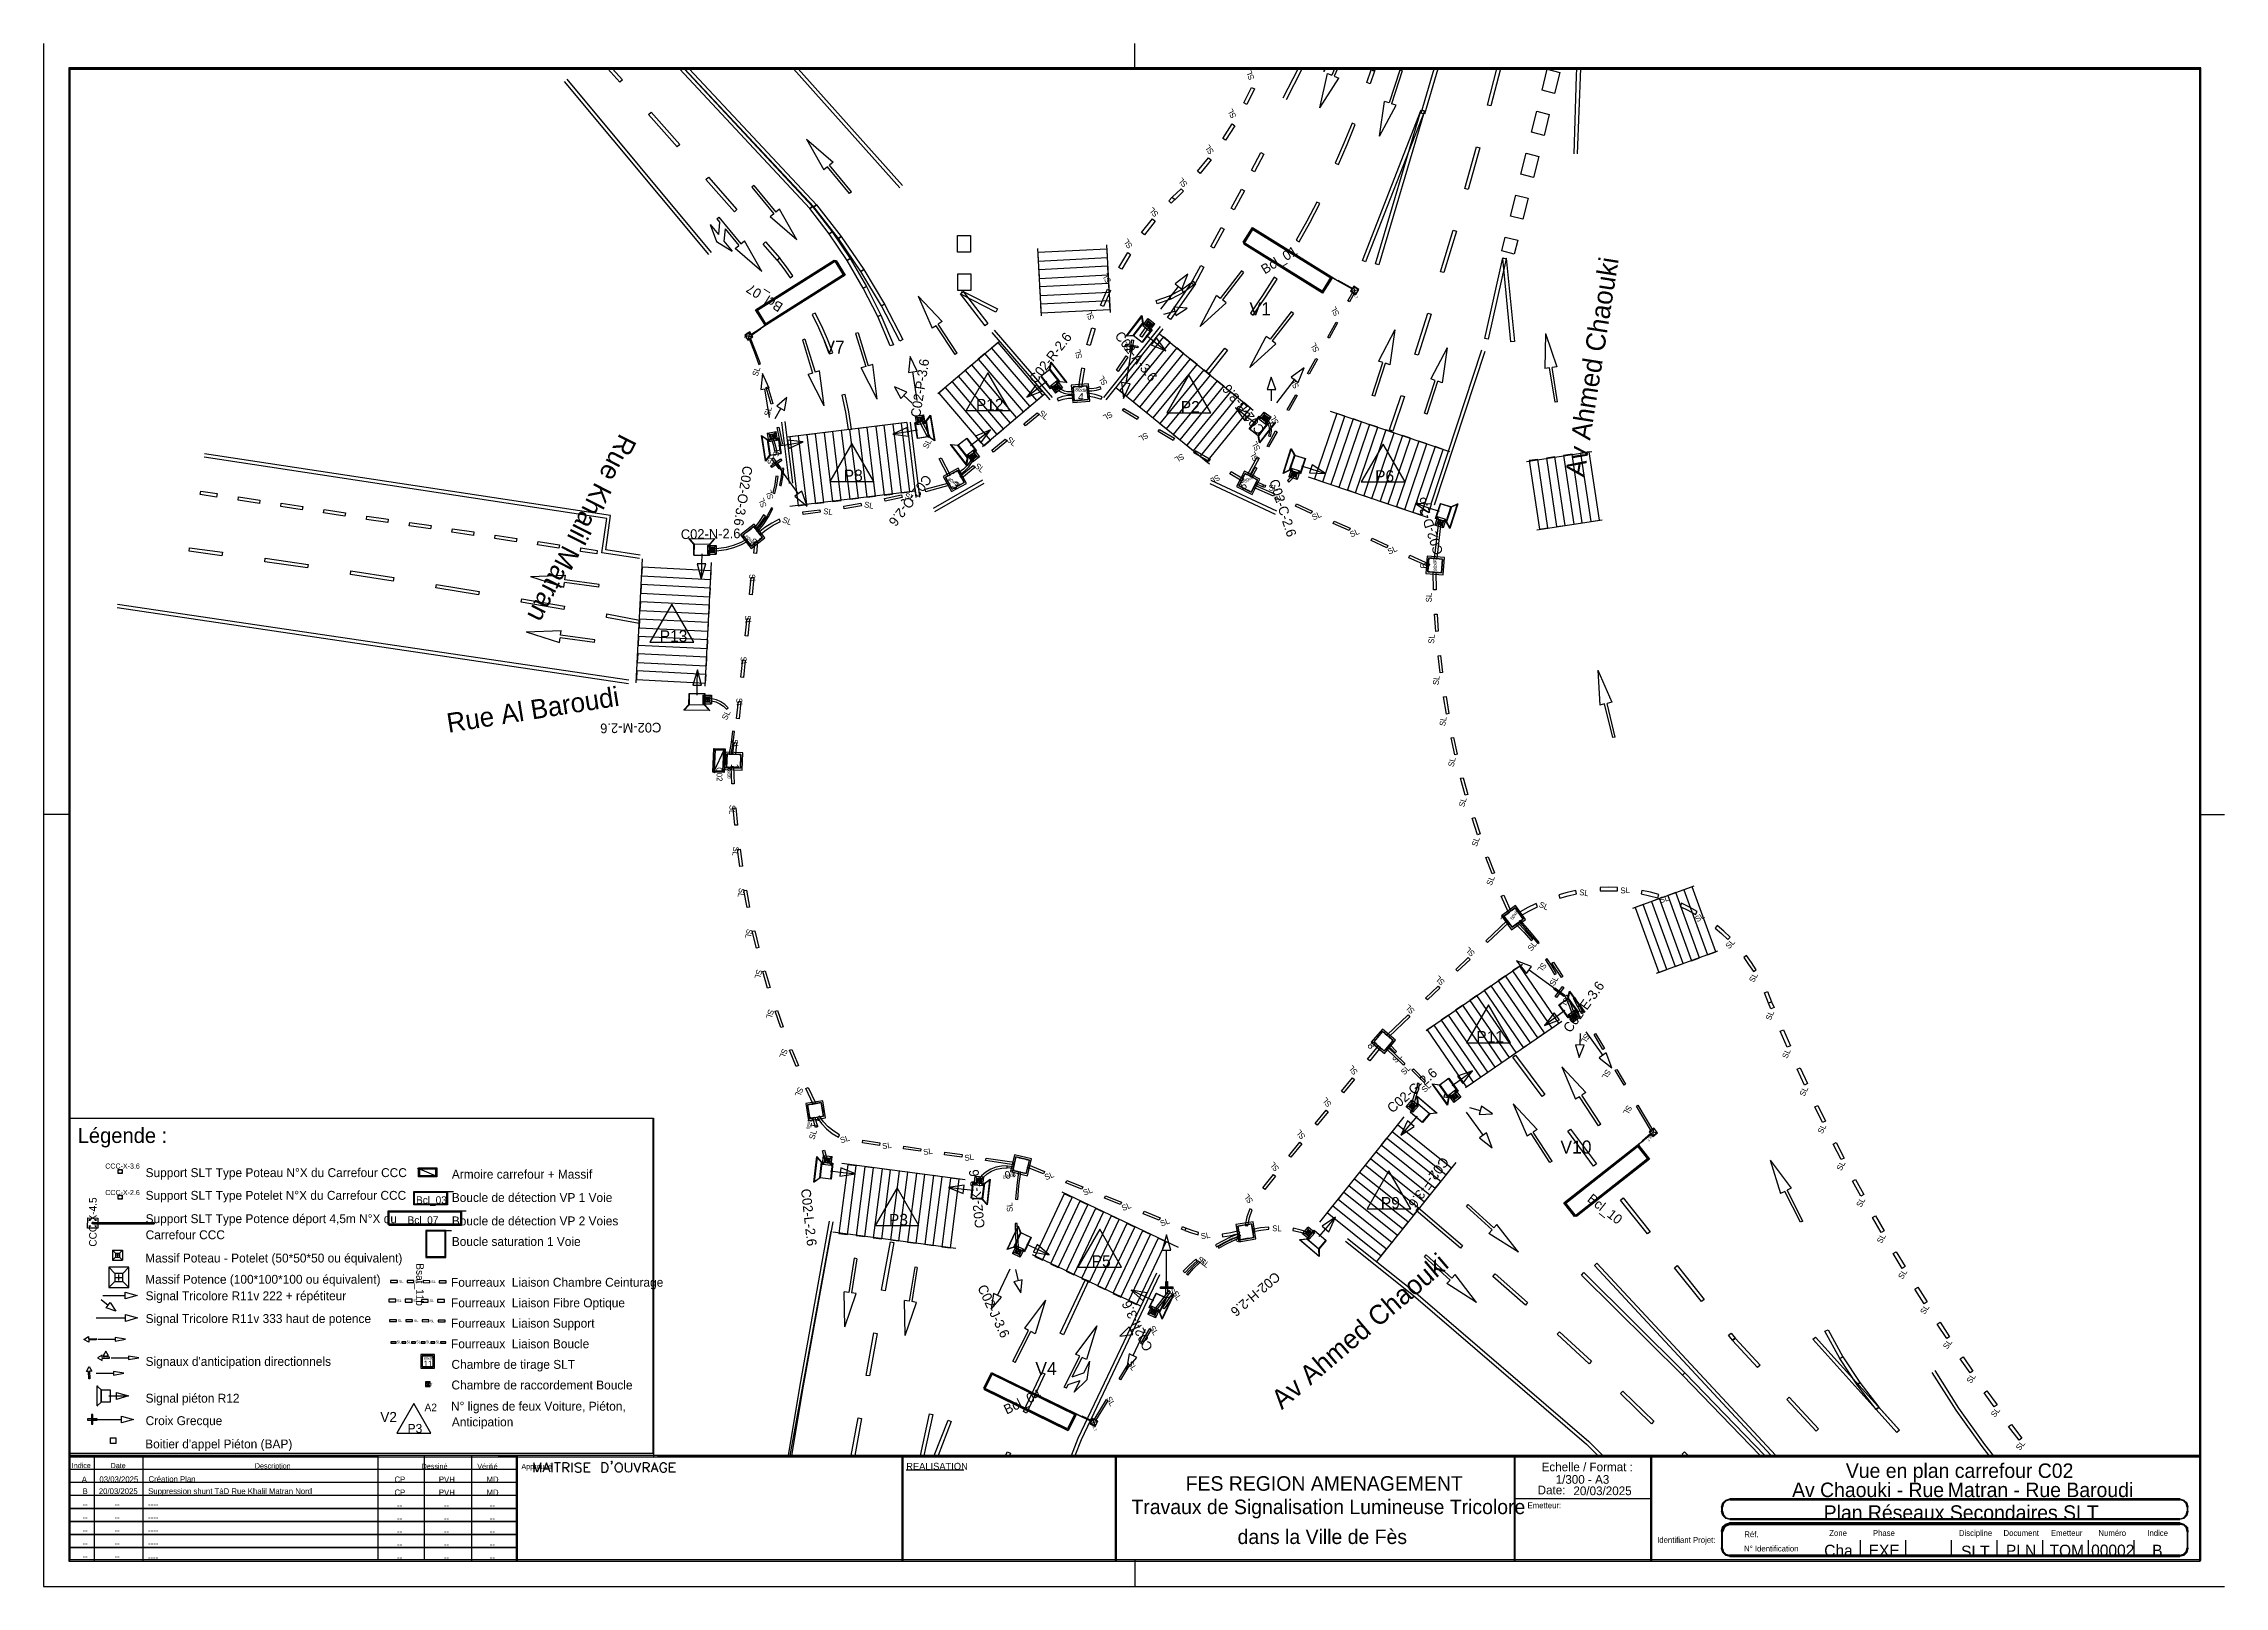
# Model space of a CAD drawing. Header units: millimetres. Extents: x 0 to 420, y 0 to 297.
import ezdxf

# ---------------------------------------------------------------- set-up
doc = ezdxf.new("R2010")
doc.units = ezdxf.units.MM
for name, color, linetype, true_color in [('BORD_CHAUSSEE_SIGNAUX', 7, 'Continuous', 0xff0000), ('BOUCLE_SATURATION', 7, 'Continuous', 0xb8b800), ('FLECHES_CIRCULATION', 7, 'Continuous', 0x0080ff), ('FOURREAU_BOUCLE', 7, 'Continuous', 0xff8000), ('FOURREAU_CEINTURAGE', 7, 'Continuous', 0xb8008a), ('FOURREAU_FIBRE_MULTI', 7, 'Continuous', 0x0000ff), ('FOURREAU_SUPPORT', 7, 'Continuous', 0x009400), ('SUPPORT_POTENCE', 7, 'Continuous', 0x38de00), ('SUPPORTS_MASSIFS', 7, 'Continuous', 0x999999), ('TEXTE_TRAITS', 7, 'Continuous', 0x000000)]:
    doc.layers.add(name, color=color, linetype=linetype, true_color=true_color)

msp = doc.modelspace()

# ---------------------------------------------------------------- linework, layer by layer
at = {"layer": 'BORD_CHAUSSEE_SIGNAUX'}
for p, q in [((100.77, 290.13), (128.58, 256.8)), ((164.93, 269.24), (144.41, 292.17)), ((165.41, 269.71), (145.3, 292.17)), ((238.75, 286.56), (241.63, 292.18)), ((239.35, 286.27), (242.38, 292.18)), ((295.17, 290.82), (294.71, 275.8)), ((295.24, 292.19), (295.17, 290.82)), ((295.98, 292.19), (295.38, 275.79)), ((100.26, 289.71), (128.06, 256.39)), ((191.42, 257.58), (192.09, 244.57)), ((204.73, 258.27), (205.41, 245.26)), ((251.81, 249.34), (253.21, 249.67)), ((252.67, 248.8), (252.35, 250.21)), ((135.12, 240.87), (136.53, 240.55)), ((135.98, 241.41), (135.66, 240)), ((172.2, 229.63), (184.07, 239.7)), ((182.61, 241.38), (193.8, 228.41)), ((183.08, 241.85), (194.26, 228.89)), ((204.16, 228.89), (215.13, 242.52)), ((204.63, 228.42), (215.63, 242.08)), ((214.89, 241.16), (232.95, 226.42)), ((276.93, 237.96), (267.17, 208.32)), ((277.56, 237.75), (267.81, 208.12)), ((180.83, 219.47), (192.69, 229.54)), ((206.46, 230.84), (224.52, 216.1)), ((142.1, 224.15), (143.57, 212.31)), ((142.76, 224.26), (144.24, 212.36)), ((166.25, 224.07), (143.18, 221.25)), ((166.25, 224.07), (168.01, 209.63)), ((166.91, 224.14), (168.68, 209.67)), ((247.81, 226.23), (270.75, 218.49)), ((285.58, 216.58), (298.16, 218.51)), ((108.45, 205.57), (30.89, 217.37)), ((109.2, 206.13), (30.99, 218.03)), ((167.87, 210.83), (143.74, 207.88)), ((171.36, 207.58), (180.89, 213.03)), ((171.61, 206.96), (181.15, 212.41)), ((237.28, 206.36), (224.68, 212.25)), ((237.51, 206.99), (224.86, 212.9)), ((243.55, 213.6), (266.48, 205.85)), ((108.25, 199.53), (109.2, 206.13)), ((107.49, 198.97), (108.45, 205.57)), ((287.6, 203.41), (300.18, 205.34)), ((114.77, 197.88), (107.49, 198.97)), ((114.89, 198.53), (108.25, 199.53)), ((114.11, 173.97), (115.32, 197.79)), ((127.42, 173.29), (128.63, 197.12)), ((14.24, 189.12), (112.72, 174.5)), ((14.14, 188.46), (112.62, 173.84)), ((129.32, 161.03), (129.17, 157.03)), ((130.98, 160.97), (129.17, 157.03)), ((130.84, 156.97), (130.98, 160.97)), ((129.17, 157.03), (130.84, 156.97)), ((306.05, 130.54), (317.88, 134.85)), ((310.61, 118.02), (322.44, 122.32)), ((266.27, 107.01), (284.82, 119.79)), ((273.83, 96.03), (292.39, 108.81)), ((261.96, 90.4), (245.73, 70.13)), ((310.75, 87.32), (309.31, 87.49)), ((309.94, 86.69), (310.11, 88.13)), ((72.4, 79.06), (72.4, 80.35)), ((72.4, 80.35), (75.51, 79.06)), ((75.51, 80.35), (72.4, 80.35)), ((177.47, 78.25), (153.74, 81.4)), ((271.98, 81.58), (256.73, 62.53)), ((75.51, 79.06), (72.4, 79.06)), ((218.59, 65.26), (196.14, 75.88)), ((151.62, 68.4), (143.7, 25.2)), ((151.32, 70.33), (145.65, 38.73)), ((151.98, 70.19), (146.3, 38.61)), ((175.71, 65.03), (151.99, 68.19)), ((211.33, 53.94), (190.44, 63.83)), ((250.75, 66.45), (263.84, 56.01)), ((251.15, 66.98), (264.27, 56.53)), ((199.27, 28.51), (214.38, 60.37)), ((199.89, 28.25), (214.96, 60.04)), ((263.84, 56.01), (297.13, 27.37)), ((264.27, 56.53), (297.58, 27.87)), ((73.6, 39.3), (74.39, 38.5)), ((73.6, 38.5), (74.39, 39.29)), ((145.65, 38.73), (143.38, 25.2)), ((146.3, 38.61), (144.05, 25.2)), ((363.67, 41.2), (368.28, 33.92)), ((364.23, 41.55), (368.82, 34.3)), ((368.28, 33.92), (373.26, 26.9)), ((368.82, 34.3), (373.79, 27.3)), ((201.6, 31.33), (202.96, 31.8)), ((202.52, 30.88), (202.04, 32.25)), ((197.97, 25.2), (199.27, 28.51)), ((198.68, 25.2), (199.89, 28.25)), ((299.36, 25.2), (297.13, 27.37)), ((300.32, 25.2), (297.58, 27.87)), ((373.26, 26.9), (374.61, 25.2)), ((373.79, 27.3), (375.46, 25.2)), ((91.12, 25.04), (87.55, 25.04))]:
    msp.add_line(p, q, dxfattribs=at)
for points in [[(251.71, 249.32), (252.7, 248.71), (253.3, 249.69), (252.32, 250.3)], [(252.67, 248.8), (251.81, 249.34), (252.35, 250.21), (253.21, 249.67)], [(136.01, 241.5), (135.03, 240.89), (135.65, 239.91), (136.62, 240.53)], [(135.12, 240.87), (135.98, 241.41), (136.53, 240.55), (135.66, 240)], [(129.32, 161.03), (129.17, 157.03), (130.84, 156.97), (130.98, 160.97)], [(129.13, 156.67), (129.18, 156.67), (129.18, 156.62), (129.13, 156.62)], [(309.93, 86.6), (310.84, 87.31), (310.12, 88.22), (309.21, 87.5)], [(310.75, 87.32), (309.94, 86.69), (309.31, 87.49), (310.11, 88.13)], [(72.08, 80.43), (72.13, 80.43), (72.13, 80.37), (72.08, 80.37)], [(75.51, 80.35), (72.4, 80.35), (72.4, 79.06), (75.51, 79.06)], [(73.55, 39.35), (73.55, 38.45), (74.44, 38.45), (74.44, 39.35)], [(73.6, 38.5), (73.6, 39.3), (74.39, 39.29), (74.39, 38.5)], [(201.5, 31.3), (202.55, 30.8), (203.05, 31.83), (202.01, 32.34)], [(202.52, 30.88), (201.6, 31.33), (202.04, 32.25), (202.96, 31.8)]]:
    msp.add_lwpolyline(points, close=True, dxfattribs=at)
at = {"layer": 'BOUCLE_SATURATION'}
for p, q in [((248, 252.15), (249.22, 251.4)), ((248.32, 251.83), (248.09, 251.77)), ((249.17, 251.31), (248.32, 251.83)), ((137.99, 242.19), (138.82, 242.72)), ((139.25, 242.87), (138.04, 242.1)), ((138.82, 242.72), (138.87, 242.96)), ((306.84, 84.9), (307.97, 85.79)), ((307.25, 85.1), (307.23, 84.86)), ((308.03, 85.71), (307.25, 85.1)), ((77.84, 76.05), (78.96, 76.05)), ((80.27, 72.29), (81.38, 72.29)), ((80.61, 72.21), (80.48, 72.08)), ((81.38, 72.21), (80.61, 72.21)), ((77.5, 68.53), (78.53, 68.52)), ((198.64, 33.34), (199.93, 32.72)), ((198.99, 33.06), (198.77, 32.97)), ((199.88, 32.62), (198.99, 33.06))]:
    msp.add_line(p, q, dxfattribs=at)
for points in [[(232.81, 261.61), (248, 252.15), (246.25, 249.32), (231.05, 258.77)], [(232.84, 261.4), (248.04, 251.95), (246.28, 249.12), (231.09, 258.57)], [(232.89, 261.22), (248.09, 251.77), (246.33, 248.94), (231.14, 258.39)], [(154.01, 252.5), (138.87, 242.96), (137.09, 245.77), (152.23, 255.31)], [(154.19, 252.46), (139.05, 242.92), (137.27, 245.74), (152.41, 255.28)], [(154.39, 252.41), (139.25, 242.87), (137.47, 245.68), (152.61, 255.22)], [(292.77, 73.84), (306.84, 84.9), (308.91, 82.29), (294.84, 71.23)], [(292.98, 73.81), (307.05, 84.87), (309.11, 82.25), (295.04, 71.19)], [(293.16, 73.8), (307.23, 84.86), (309.3, 82.24), (295.23, 71.18)], [(71.29, 76.04), (77.77, 76.04), (77.77, 73.45), (71.29, 73.45)], [(71.36, 75.97), (77.69, 75.97), (77.69, 73.53), (71.36, 73.53)], [(71.44, 75.89), (77.62, 75.89), (77.62, 73.61), (71.44, 73.61)], [(66.34, 72.32), (80.27, 72.29), (80.27, 69.7), (66.34, 69.72)], [(66.45, 72.2), (80.38, 72.18), (80.38, 69.58), (66.45, 69.6)], [(66.55, 72.1), (80.48, 72.08), (80.48, 69.48), (66.55, 69.5)], [(77.48, 68.53), (73.59, 68.53), (73.59, 63.34), (77.48, 63.34)], [(77.4, 68.45), (73.66, 68.45), (73.66, 63.41), (77.4, 63.41)], [(77.32, 68.37), (73.74, 68.37), (73.74, 63.49), (77.32, 63.49)], [(182.56, 41.2), (198.64, 33.34), (197.18, 30.35), (181.1, 38.2)], [(182.62, 41), (198.7, 33.15), (197.24, 30.15), (181.16, 38)], [(182.68, 40.82), (198.77, 32.97), (197.31, 29.97), (181.23, 37.83)]]:
    msp.add_lwpolyline(points, close=True, dxfattribs=at)
at = {"layer": 'FLECHES_CIRCULATION'}
for p, q in [((245.79, 284.64), (247.26, 291.25)), ((245.79, 284.64), (249.42, 290.36)), ((246.84, 292.18), (246.57, 291.54)), ((246.61, 292.18), (246.57, 291.54)), ((247.26, 291.25), (248.11, 290.9)), ((248.64, 292.18), (248.11, 290.9)), ((249.18, 292.18), (248.57, 290.71)), ((248.57, 290.71), (249.42, 290.36)), ((261.19, 291.92), (259.13, 285.58)), ((261.67, 291.76), (259.61, 285.42)), ((261.67, 291.76), (261.19, 291.92)), ((257.31, 279.16), (258.26, 285.86)), ((259.13, 285.58), (258.26, 285.86)), ((251.99, 281.68), (250.42, 277.83)), ((251.04, 277.57), (252.61, 281.44)), ((252.61, 281.44), (251.99, 281.68)), ((257.31, 279.16), (260.48, 285.14)), ((260.48, 285.14), (259.61, 285.42)), ((146.9, 278.59), (152.05, 274.2)), ((146.9, 278.59), (150.25, 272.71)), ((250.42, 277.83), (248.76, 274.02)), ((249.37, 273.74), (251.04, 277.57)), ((150.96, 273.3), (150.25, 272.71)), ((155.21, 268.16), (150.96, 273.3)), ((152.05, 274.2), (151.35, 273.62)), ((155.59, 268.48), (151.35, 273.62)), ((248.76, 274.02), (249.37, 273.74)), ((136.79, 269.67), (136.4, 269.36)), ((136.4, 269.36), (140.65, 264.22)), ((136.79, 269.67), (141.04, 264.54)), ((141.74, 265.12), (141.04, 264.54)), ((145.09, 259.24), (141.74, 265.12)), ((155.59, 268.48), (155.21, 268.16)), ((245.19, 266.51), (243.27, 262.82)), ((243.85, 262.51), (245.78, 266.21)), ((245.78, 266.21), (245.19, 266.51)), ((128.37, 262.2), (129.6, 258.89)), ((128.37, 262.2), (129.97, 260.27)), ((129.66, 263.26), (130.04, 263.58)), ((129.66, 263.26), (130.19, 262.62)), ((130.19, 262.62), (129.97, 260.27)), ((130.04, 263.58), (134.29, 258.44)), ((131.25, 261.33), (131.03, 258.99)), ((131.25, 261.33), (133.91, 258.12)), ((140.65, 264.22), (139.94, 263.64)), ((145.09, 259.24), (139.94, 263.64)), ((243.27, 262.82), (241.26, 259.18)), ((241.84, 258.85), (243.85, 262.51)), ((129.6, 258.89), (132.62, 257.06)), ((131.03, 258.99), (132.62, 257.06)), ((133.2, 257.54), (133.91, 258.12)), ((138.35, 253.15), (133.2, 257.54)), ((134.29, 258.44), (135, 259.03)), ((138.35, 253.15), (135, 259.03)), ((241.26, 259.18), (241.84, 258.85)), ((141.81, 255.71), (141.29, 255.3)), ((141.29, 255.3), (142.55, 253.64)), ((143.09, 254.04), (141.81, 255.71)), ((142.55, 253.64), (143.76, 251.94)), ((144.31, 252.32), (143.09, 254.04)), ((143.76, 251.94), (144.31, 252.32)), ((230.71, 253.23), (226.62, 247.96)), ((231.11, 252.92), (227.02, 247.66)), ((231.11, 252.92), (230.71, 253.23)), ((237, 252.04), (234.74, 248.54)), ((237.56, 251.68), (237, 252.04)), ((168.42, 248.41), (173.06, 243.48)), ((168.42, 248.41), (171.11, 242.2)), ((222.74, 242.54), (225.9, 248.52)), ((226.62, 247.96), (225.9, 248.52)), ((234.74, 248.54), (232.41, 245.1)), ((232.95, 244.72), (235.3, 248.18)), ((235.3, 248.18), (237.56, 251.68)), ((148.62, 245.14), (148.03, 244.84)), ((148.03, 244.84), (149.25, 242.36)), ((149.85, 242.64), (148.62, 245.14)), ((222.74, 242.54), (227.74, 247.09)), ((227.74, 247.09), (227.02, 247.66)), ((232.41, 245.1), (232.95, 244.72)), ((240.29, 245.36), (236.21, 240.09)), ((240.69, 245.05), (236.6, 239.78)), ((240.69, 245.05), (240.29, 245.36)), ((146.62, 240.11), (146.14, 239.96)), ((146.14, 239.96), (148.1, 233.59)), ((146.62, 240.11), (148.58, 233.74)), ((149.25, 242.36), (150.36, 239.83)), ((150.98, 240.09), (149.85, 242.64)), ((150.36, 239.83), (151.37, 237.26)), ((152, 237.49), (150.98, 240.09)), ((156.87, 241.35), (156.39, 241.21)), ((156.39, 241.21), (158.35, 234.83)), ((156.87, 241.35), (158.83, 234.98)), ((171.87, 242.7), (171.11, 242.2)), ((175.53, 237.13), (171.87, 242.7)), ((173.06, 243.48), (172.29, 242.98)), ((175.95, 237.41), (172.29, 242.98)), ((232.32, 234.67), (235.48, 240.65)), ((236.21, 240.09), (235.48, 240.65)), ((237.33, 239.22), (236.6, 239.78)), ((260.24, 241.88), (257.08, 235.9)), ((260.24, 241.88), (259.29, 235.18)), ((289.26, 241.2), (289.15, 234.43)), ((289.26, 241.2), (291.45, 234.8)), ((151.37, 237.26), (152, 237.49)), ((159.71, 235.25), (158.83, 234.98)), ((160.55, 228.54), (159.71, 235.25)), ((175.95, 237.41), (175.53, 237.13)), ((232.32, 234.67), (237.33, 239.22)), ((255.89, 229.28), (257.95, 235.62)), ((256.36, 229.13), (258.42, 235.47)), ((257.95, 235.62), (257.08, 235.9)), ((259.29, 235.18), (258.42, 235.47)), ((270.31, 238.43), (267.14, 232.45)), ((270.31, 238.43), (269.36, 231.73)), ((148.1, 233.59), (147.23, 233.32)), ((150.3, 227.29), (147.23, 233.32)), ((149.46, 234.01), (148.58, 233.74)), ((150.3, 227.29), (149.46, 234.01)), ((158.35, 234.83), (157.48, 234.57)), ((160.55, 228.54), (157.48, 234.57)), ((265.95, 225.83), (268.01, 232.16)), ((266.43, 225.67), (268.49, 232.01)), ((268.01, 232.16), (267.14, 232.45)), ((269.36, 231.73), (268.49, 232.01)), ((290.05, 234.57), (289.15, 234.43)), ((291.09, 227.99), (290.05, 234.57)), ((291.45, 234.8), (290.55, 234.65)), ((291.59, 228.07), (290.55, 234.65)), ((154.4, 229.47), (153.76, 229.32)), ((153.76, 229.32), (154.44, 226.02)), ((155.09, 226.14), (154.4, 229.47)), ((256.36, 229.13), (255.89, 229.28)), ((291.59, 228.07), (291.09, 227.99)), ((154.44, 226.02), (154.95, 222.69)), ((154.95, 222.69), (155.61, 222.77)), ((155.61, 222.77), (155.09, 226.14)), ((266.43, 225.67), (265.95, 225.83)), ((93.77, 194.41), (100.53, 194.68)), ((93.77, 194.41), (100.22, 192.37)), ((100.22, 192.37), (100.34, 193.27)), ((106.95, 192.38), (100.34, 193.27)), ((100.41, 193.77), (100.53, 194.68)), ((107.01, 192.88), (100.41, 193.77)), ((106.95, 192.38), (107.01, 192.88)), ((92.93, 183.74), (99.69, 184.01)), ((92.93, 183.74), (99.38, 181.69)), ((99.38, 181.69), (99.5, 182.6)), ((106.11, 181.71), (99.5, 182.6)), ((99.57, 183.1), (99.69, 184.01)), ((106.18, 182.21), (99.57, 183.1)), ((106.11, 181.71), (106.18, 182.21)), ((299.32, 176.41), (302.01, 170.2)), ((299.32, 176.41), (299.74, 169.65)), ((300.63, 169.87), (299.74, 169.65)), ((302.19, 163.39), (300.63, 169.87)), ((302.01, 170.2), (301.12, 169.99)), ((302.67, 163.5), (301.12, 169.99)), ((302.67, 163.5), (302.19, 163.39)), ((292.38, 99.99), (297, 95.05)), ((292.38, 99.99), (295.05, 93.77)), ((283.03, 92.89), (287.65, 87.95)), ((283.03, 92.89), (285.7, 86.67)), ((295.82, 94.27), (295.05, 93.77)), ((299.46, 88.69), (295.82, 94.27)), ((297, 95.05), (296.23, 94.54)), ((299.88, 88.96), (296.23, 94.54)), ((299.88, 88.96), (299.46, 88.69)), ((286.47, 87.17), (285.7, 86.67)), ((290.11, 81.59), (286.47, 87.17)), ((287.65, 87.95), (286.89, 87.45)), ((290.53, 81.87), (286.89, 87.45)), ((290.53, 81.87), (290.11, 81.59)), ((332.53, 82.08), (336.59, 76.67)), ((332.53, 82.08), (334.51, 75.61)), ((335.33, 76.03), (334.51, 75.61)), ((338.36, 70.09), (335.33, 76.03)), ((336.59, 76.67), (335.77, 76.26)), ((338.8, 70.32), (335.77, 76.26)), ((274.02, 73.12), (274.35, 73.49)), ((274.02, 73.12), (278.95, 68.64)), ((274.35, 73.49), (279.29, 69.01)), ((278.34, 67.96), (278.95, 68.64)), ((284.06, 64.35), (278.34, 67.96)), ((279.29, 69.01), (279.91, 69.69)), ((284.06, 64.35), (279.91, 69.69)), ((338.8, 70.32), (338.36, 70.09)), ((156.12, 63.16), (155.07, 56.58)), ((156.61, 63.08), (155.57, 56.5)), ((156.61, 63.08), (156.12, 63.16)), ((265.95, 63.44), (266.28, 63.81)), ((265.95, 63.44), (270.89, 58.96)), ((266.28, 63.81), (271.22, 59.33)), ((167.77, 61.48), (166.73, 54.9)), ((168.27, 61.4), (167.22, 54.82)), ((168.27, 61.4), (167.77, 61.48)), ((270.27, 58.28), (270.89, 58.96)), ((271.22, 59.33), (271.84, 60.01)), ((275.99, 54.66), (271.84, 60.01)), ((154.28, 49.95), (154.17, 56.72)), ((155.07, 56.58), (154.17, 56.72)), ((154.28, 49.95), (156.47, 56.36)), ((156.47, 56.36), (155.57, 56.5)), ((165.93, 48.27), (165.82, 55.04)), ((166.73, 54.9), (165.82, 55.04)), ((165.93, 48.27), (168.13, 54.68)), ((168.13, 54.68), (167.22, 54.82)), ((192.94, 55.11), (188.88, 49.7)), ((192.94, 55.11), (190.95, 48.64)), ((275.99, 54.66), (270.27, 58.28)), ((186.67, 43.34), (189.69, 49.28)), ((187.11, 43.12), (190.14, 49.06)), ((189.69, 49.28), (188.88, 49.7)), ((190.95, 48.64), (190.14, 49.06)), ((202.81, 50.14), (198.74, 44.73)), ((202.81, 50.14), (200.82, 43.67)), ((187.11, 43.12), (186.67, 43.34)), ((196.53, 38.37), (199.56, 44.31)), ((198.11, 40.37), (200, 44.09)), ((199.56, 44.31), (198.74, 44.73)), ((200.82, 43.67), (200, 44.09)), ((200.35, 41.1), (201.49, 43.33)), ((201.01, 39.83), (201.49, 43.33)), ((196.98, 38.15), (196.53, 38.37)), ((196.98, 38.15), (197.35, 38.89)), ((197.35, 38.89), (199.6, 39.62)), ((198.11, 40.37), (200.35, 41.1)), ((198.46, 37.39), (201.01, 39.83)), ((198.46, 37.39), (199.6, 39.62))]:
    msp.add_line(p, q, dxfattribs=at)
for points in [[(111.46, 290.04), (110.96, 289.6), (108.69, 292.16), (109.58, 292.16)], [(148.06, 265.66), (147.54, 265.23), (122.46, 292.17), (123.37, 292.17)], [(148.87, 265.97), (148.36, 265.55), (123.44, 292.17), (124.36, 292.17)], [(256.3, 291.72), (255.48, 289.28), (254.85, 289.49), (255.66, 291.93)], [(256.42, 292.18), (256.3, 291.74), (255.66, 291.91), (255.73, 292.18)], [(268.49, 292.18), (265.92, 283.44), (265.29, 283.62), (267.8, 292.18)], [(280.57, 292.18), (278.73, 285.01), (278.09, 285.17), (279.88, 292.18)], [(292.02, 291.46), (291, 287.42), (288.58, 288.03), (289.59, 292.07)], [(122.5, 277.56), (122, 277.11), (116.48, 283.36), (116.98, 283.8)], [(265.93, 284.02), (254.61, 254.97), (253.99, 255.22), (265.31, 284.27)], [(265.94, 284.05), (257.18, 254.42), (256.54, 254.61), (265.3, 284.24)], [(289.99, 283.38), (288.97, 279.34), (286.55, 279.95), (287.56, 283.99)], [(235.03, 275.75), (233.22, 272.34), (232.63, 272.66), (234.45, 276.06)], [(276.59, 276.95), (274.37, 268.91), (273.73, 269.1), (275.95, 277.12)], [(287.96, 275.3), (286.94, 271.26), (284.52, 271.87), (285.53, 275.91)], [(133.54, 265.07), (133.04, 264.63), (127.52, 270.87), (128.02, 271.31)], [(231.26, 268.67), (229.31, 264.99), (228.72, 265.3), (230.68, 268.98)], [(151.85, 260.75), (151.31, 260.36), (147.54, 265.23), (148.05, 265.66)], [(153.61, 259.87), (153.07, 259.48), (148.36, 265.55), (148.87, 265.97)], [(285.93, 267.22), (284.91, 263.18), (282.49, 263.79), (283.51, 267.83)], [(155.32, 255.62), (154.76, 255.26), (151.31, 260.36), (151.85, 260.75)], [(227.35, 261.31), (225.39, 257.63), (224.8, 257.95), (226.76, 261.62)], [(272.08, 260.9), (269.7, 252.91), (269.06, 253.1), (271.44, 261.09)], [(141.8, 255.73), (141.3, 255.29), (138.56, 258.39), (139.06, 258.83)], [(157.98, 253.5), (157.41, 253.14), (153.07, 259.48), (153.61, 259.87)], [(178.52, 256.86), (176.02, 256.84), (176, 260.05), (178.5, 260.06)], [(191.48, 256.8), (191.56, 255.14), (204.88, 255.8), (204.8, 257.46)], [(283.9, 259.14), (283.23, 256.49), (280.81, 257.1), (281.48, 259.75)], [(158.46, 250.27), (157.87, 249.95), (154.76, 255.26), (155.32, 255.62)], [(161.94, 246.87), (161.36, 246.55), (157.41, 253.14), (157.98, 253.5)], [(178.57, 249.49), (176.07, 249.47), (176.05, 252.68), (178.55, 252.69)], [(191.65, 253.48), (191.73, 251.81), (205.04, 252.47), (204.96, 254.13)], [(223.44, 253.95), (221.62, 250.55), (221.04, 250.86), (222.85, 254.27)], [(281.68, 255.6), (278.21, 240.12), (277.56, 240.26), (281.02, 255.75)], [(283.26, 239.65), (282.6, 239.59), (281.02, 255.64), (281.68, 255.71)], [(161.25, 244.73), (160.64, 244.45), (157.87, 249.95), (158.46, 250.27)], [(181.88, 243.11), (181.35, 242.7), (176.56, 248.85), (177.09, 249.26)], [(183.7, 245.92), (183.4, 245.33), (176.68, 248.76), (176.98, 249.36)], [(191.82, 250.15), (191.9, 248.48), (205.22, 249.14), (205.14, 250.81)], [(217.08, 247.81), (214.43, 246.91), (214.27, 247.55), (216.82, 248.42)], [(221.82, 250.76), (217, 243.87), (216.45, 244.26), (221.36, 251.28)], [(219.56, 249.1), (217.08, 247.81), (216.82, 248.42), (219.21, 249.67)], [(221.81, 250.77), (219.56, 249.1), (219.21, 249.67), (221.37, 251.27)], [(163.67, 239.03), (163.05, 238.79), (160.64, 244.45), (161.25, 244.73)], [(165.5, 240.01), (164.9, 239.73), (161.36, 246.55), (161.94, 246.87)], [(191.98, 246.82), (192.07, 245.15), (205.38, 245.81), (205.3, 247.48)], [(267.25, 244.94), (264.72, 237), (264.09, 237.21), (266.61, 245.14)], [(191.2, 228.27), (192.47, 229.35), (183.81, 239.49), (182.54, 238.4)], [(207.24, 230.2), (208.53, 229.15), (216.97, 239.47), (215.68, 240.53)], [(188.67, 226.1), (189.93, 227.18), (181.28, 237.32), (180.01, 236.24)], [(209.82, 228.09), (211.11, 227.04), (219.55, 237.36), (218.26, 238.42)], [(212.41, 225.99), (213.7, 224.94), (222.14, 235.26), (220.84, 236.32)], [(228.02, 237.99), (224.43, 233.46), (223.92, 233.89), (227.5, 238.39)], [(183.6, 221.76), (184.87, 222.85), (176.21, 232.98), (174.95, 231.9)], [(186.13, 223.94), (187.4, 225.02), (178.74, 235.16), (177.47, 234.07)], [(214.99, 223.88), (216.28, 222.83), (224.72, 233.15), (223.43, 234.21)], [(217.57, 221.77), (218.86, 220.72), (227.3, 231.05), (226.01, 232.1)], [(181.07, 219.6), (182.34, 220.68), (173.68, 230.82), (172.41, 229.74)], [(220.15, 219.67), (221.44, 218.61), (229.88, 228.94), (228.59, 229.99)], [(222.74, 217.56), (224.03, 216.51), (232.46, 226.83), (231.17, 227.89)], [(262.12, 229.08), (259.85, 222.41), (259.22, 222.63), (261.48, 229.29)], [(155.25, 209.28), (156.91, 209.48), (155.28, 222.71), (153.63, 222.51)], [(158.56, 209.68), (160.22, 209.89), (158.59, 223.12), (156.94, 222.92)], [(161.87, 210.09), (163.52, 210.29), (161.9, 223.53), (160.25, 223.32)], [(165.18, 210.5), (166.83, 210.7), (165.21, 223.93), (163.55, 223.73)], [(244.77, 213.2), (246.35, 212.66), (250.63, 225.29), (249.05, 225.82)], [(247.93, 212.13), (249.51, 211.59), (253.79, 224.22), (252.21, 224.75)], [(251.09, 211.07), (252.67, 210.53), (256.95, 223.16), (255.37, 223.69)], [(254.25, 210), (255.82, 209.46), (260.1, 222.09), (258.52, 222.62)], [(145.33, 208.05), (146.98, 208.25), (145.36, 221.49), (143.71, 221.28)], [(148.64, 208.46), (150.29, 208.66), (148.67, 221.89), (147.02, 221.69)], [(151.95, 208.86), (153.6, 209.07), (151.98, 222.3), (150.32, 222.1)], [(257.4, 208.93), (258.98, 208.39), (263.26, 221.02), (261.68, 221.55)], [(260.56, 207.86), (262.14, 207.32), (266.42, 219.95), (264.84, 220.48)], [(263.72, 206.79), (265.3, 206.26), (269.57, 218.89), (268, 219.42)], [(297.97, 204.99), (299.62, 205.24), (297.67, 218.42), (296.02, 218.18)], [(288.08, 203.53), (289.73, 203.77), (287.78, 216.96), (286.13, 216.72)], [(291.38, 204.02), (293.03, 204.26), (291.08, 217.45), (289.43, 217.2)], [(294.68, 204.5), (296.33, 204.75), (294.37, 217.94), (292.72, 217.69)], [(33.42, 210.37), (33.32, 209.71), (30.16, 210.18), (30.26, 210.84)], [(41.66, 209.14), (41.56, 208.48), (37.44, 209.1), (37.54, 209.76)], [(49.9, 207.91), (49.8, 207.25), (45.68, 207.87), (45.78, 208.53)], [(58.14, 206.68), (58.04, 206.02), (53.92, 206.64), (54.02, 207.29)], [(66.38, 205.45), (66.28, 204.79), (62.16, 205.4), (62.26, 206.06)], [(74.62, 204.22), (74.52, 203.56), (70.4, 204.17), (70.5, 204.83)], [(82.86, 202.99), (82.77, 202.33), (78.65, 202.94), (78.74, 203.6)], [(91.11, 201.76), (91.01, 201.1), (86.89, 201.71), (86.98, 202.37)], [(34.45, 199.08), (34.35, 198.42), (28.02, 199.29), (28.11, 199.95)], [(50.95, 196.72), (50.85, 196.06), (42.6, 197.26), (42.7, 197.92)], [(99.35, 200.53), (99.25, 199.87), (95.13, 200.48), (95.23, 201.14)], [(106.62, 199.44), (106.52, 198.78), (103.37, 199.25), (103.47, 199.91)], [(67.42, 194.2), (67.32, 193.54), (59.09, 194.82), (59.19, 195.48)], [(115.26, 196.2), (115.17, 194.53), (128.49, 193.86), (128.57, 195.53)], [(83.87, 191.52), (83.76, 190.86), (75.54, 192.22), (75.65, 192.88)], [(100.3, 188.68), (100.18, 188.03), (91.98, 189.46), (92.09, 190.12)], [(114.93, 189.54), (114.85, 187.88), (128.16, 187.2), (128.25, 188.87)], [(115.09, 192.87), (115.01, 191.21), (128.32, 190.53), (128.41, 192.2)], [(114.79, 186.04), (114.67, 185.39), (108.38, 186.55), (108.5, 187.2)], [(114.76, 186.21), (114.68, 184.55), (128, 183.88), (128.08, 185.54)], [(114.6, 182.88), (114.51, 181.22), (127.83, 180.55), (127.91, 182.21)], [(114.43, 179.55), (114.34, 177.89), (127.66, 177.22), (127.74, 178.88)], [(114.26, 176.23), (114.18, 174.56), (127.49, 173.89), (127.58, 175.55)], [(320.48, 121.59), (322.04, 122.16), (317.49, 134.69), (315.92, 134.12)], [(311.08, 118.18), (312.65, 118.74), (308.09, 131.27), (306.52, 130.71)], [(314.21, 119.31), (315.78, 119.88), (311.22, 132.41), (309.66, 131.84)], [(317.34, 120.45), (318.91, 121.02), (314.36, 133.55), (312.79, 132.98)], [(290.47, 107.49), (291.84, 108.43), (284.28, 119.42), (282.91, 118.47)], [(282.23, 101.82), (283.6, 102.76), (276.04, 113.75), (274.67, 112.8)], [(284.97, 103.71), (286.35, 104.65), (278.79, 115.64), (277.42, 114.69)], [(287.72, 105.6), (289.09, 106.54), (281.53, 117.53), (280.16, 116.58)], [(276.74, 98.03), (278.12, 98.98), (270.56, 109.96), (269.18, 109.01)], [(279.48, 99.93), (280.86, 100.87), (273.3, 111.86), (271.92, 110.91)], [(274, 96.14), (275.37, 97.09), (267.81, 108.07), (266.44, 107.13)], [(289.11, 94.69), (288.58, 94.29), (282.94, 101.86), (283.48, 102.26)], [(270.11, 79.23), (271.15, 80.53), (260.75, 88.87), (259.71, 87.57)], [(268.03, 76.63), (269.07, 77.93), (258.66, 86.27), (257.62, 84.97)], [(299.06, 81.32), (298.52, 80.92), (293.55, 87.61), (294.08, 88)], [(153.17, 67.96), (154.82, 67.75), (156.51, 80.97), (154.86, 81.18)], [(156.48, 67.54), (158.13, 67.33), (159.82, 80.55), (158.17, 80.76)], [(159.78, 67.12), (161.44, 66.91), (163.13, 80.14), (161.47, 80.35)], [(163.09, 66.7), (164.74, 66.49), (166.43, 79.71), (164.78, 79.92)], [(263.86, 71.43), (264.9, 72.73), (254.5, 81.06), (253.45, 79.76)], [(265.94, 74.03), (266.99, 75.33), (256.58, 83.67), (255.54, 82.36)], [(166.39, 66.28), (168.05, 66.07), (169.74, 79.29), (168.09, 79.5)], [(169.7, 65.85), (171.35, 65.64), (173.05, 78.87), (171.39, 79.08)], [(173, 65.37), (174.65, 65.16), (176.34, 78.38), (174.69, 78.6)], [(259.7, 66.22), (260.74, 67.52), (250.34, 75.86), (249.29, 74.55)], [(261.78, 68.83), (262.82, 70.13), (252.41, 78.46), (251.37, 77.16)], [(190.88, 63.52), (192.39, 62.81), (198.09, 74.86), (196.58, 75.57)], [(193.89, 62.1), (195.4, 61.39), (201.1, 73.44), (199.59, 74.15)], [(196.91, 60.68), (198.42, 59.97), (204.12, 72.02), (202.61, 72.73)], [(257.62, 63.62), (258.66, 64.92), (248.25, 73.25), (247.21, 71.95)], [(273.29, 65.63), (272.86, 65.13), (264.35, 72.34), (264.78, 72.85)], [(309.41, 68.28), (308.89, 67.86), (303.69, 74.37), (304.21, 74.79)], [(199.92, 59.26), (201.43, 58.54), (207.13, 70.6), (205.62, 71.31)], [(202.94, 57.83), (204.44, 57.12), (210.14, 69.17), (208.64, 69.88)], [(205.95, 56.41), (207.46, 55.69), (213.15, 67.75), (211.65, 68.46)], [(163.75, 66.18), (162.05, 56.89), (161.39, 57.01), (163.1, 66.3)], [(208.96, 54.98), (210.47, 54.27), (216.17, 66.32), (214.66, 67.03)], [(201.26, 58.82), (196.4, 48.45), (195.79, 48.74), (200.66, 59.1)], [(285.81, 54.62), (285.37, 54.13), (279.14, 59.66), (279.58, 60.16)], [(316.11, 41.14), (315.63, 40.67), (296.18, 59.92), (296.64, 60.4)], [(333.6, 25.2), (332.69, 25.2), (298.67, 61.8), (299.16, 62.25)], [(319.81, 55.25), (319.29, 54.84), (314.09, 61.35), (314.61, 61.77)], [(160.55, 48.69), (159.04, 40.5), (158.39, 40.62), (159.89, 48.81)], [(298.09, 43.34), (297.63, 42.86), (291.53, 48.53), (291.98, 49.02)], [(325.77, 47.79), (325.25, 47.37), (324.49, 48.33), (325.01, 48.74)], [(330.57, 42.57), (330.08, 42.12), (325.27, 47.36), (325.76, 47.81)], [(357.4, 30.08), (356.93, 29.62), (340.74, 47.56), (341.23, 48)], [(346.54, 44.19), (345.97, 43.85), (343.07, 49.1), (343.66, 49.4)], [(349.8, 39.22), (349.25, 38.83), (345.97, 43.85), (346.54, 44.19)], [(192.85, 40.91), (189.31, 33.37), (188.71, 33.65), (192.25, 41.2)], [(331.52, 25.2), (330.59, 25.2), (315.63, 40.67), (316.11, 41.14)], [(353.43, 34.5), (352.91, 34.08), (349.25, 38.83), (349.8, 39.22)], [(310.12, 31.8), (309.65, 31.32), (303.67, 37.12), (304.13, 37.6)], [(341.85, 30.31), (341.36, 29.85), (335.72, 35.99), (336.21, 36.44)], [(357.4, 30.08), (356.93, 29.62), (352.91, 34.08), (353.43, 34.5)], [(157.54, 32.3), (156.24, 25.2), (155.56, 25.2), (156.88, 32.42)], [(171.25, 33.1), (169.55, 25.2), (168.86, 25.2), (170.6, 33.24)], [(174.81, 31.73), (172.26, 25.2), (171.54, 25.2), (174.2, 31.99)], [(186.22, 25.66), (186.04, 25.2), (185.33, 25.2), (185.6, 25.9)], [(316.75, 25.2), (315.82, 25.2), (315.56, 25.45), (316.03, 25.92)]]:
    msp.add_lwpolyline(points, close=True, dxfattribs=at)
at = {"layer": 'FOURREAU_BOUCLE'}
for p, q in [((136.17, 240.32), (135.86, 240.19)), ((135.86, 240.19), (136.82, 237.73)), ((137.13, 237.84), (136.17, 240.32)), ((136.82, 237.73), (137.72, 235.24)), ((138.04, 235.35), (137.13, 237.84)), ((137.72, 235.24), (138.04, 235.35)), ((142.19, 215.24), (142.02, 213.6)), ((142.53, 215.22), (142.19, 215.24)), ((142.35, 213.55), (142.53, 215.22)), ((142.02, 213.6), (141.71, 211.97)), ((141.71, 211.97), (142.04, 211.9)), ((142.04, 211.9), (142.35, 213.55)), ((139.32, 206.09), (138.35, 204.63)), ((138.62, 204.43), (139.6, 205.92)), ((140.16, 207.63), (139.32, 206.09)), ((139.6, 205.92), (140.46, 207.48)), ((140.46, 207.48), (140.16, 207.63)), ((138.35, 204.63), (137.25, 203.26)), ((137.25, 203.26), (137.5, 203.04)), ((137.5, 203.04), (138.62, 204.43)), ((284.43, 128.21), (284.18, 127.98)), ((284.18, 127.98), (286, 125.9)), ((286.26, 126.12), (284.43, 128.21)), ((288.01, 123.97), (286.26, 126.12)), ((286, 125.9), (287.75, 123.76)), ((287.75, 123.76), (288.01, 123.97)), ((230.31, 67.39), (228.89, 66.81)), ((230.43, 67.08), (230.31, 67.39)), ((227.52, 66.14), (226.18, 65.39)), ((226.18, 65.39), (226.36, 65.1)), ((226.36, 65.1), (227.67, 65.85)), ((228.89, 66.81), (227.52, 66.14)), ((227.67, 65.85), (229.03, 66.51)), ((229.03, 66.51), (230.43, 67.08)), ((221.23, 61.4), (220.12, 60.14)), ((220.12, 60.14), (220.38, 59.93)), ((220.38, 59.93), (221.47, 61.17)), ((222.43, 62.57), (221.23, 61.4)), ((221.47, 61.17), (222.66, 62.33)), ((222.66, 62.33), (222.43, 62.57))]:
    msp.add_line(p, q, dxfattribs=at)
for points in [[(252.17, 249.88), (252.09, 249.73), (249.18, 251.32), (249.26, 251.48)], [(252.45, 249.02), (251.5, 247.31), (251.2, 247.47), (252.16, 249.18)], [(138.09, 242.03), (136.31, 240.84), (136.21, 240.99), (137.99, 242.17)], [(249.22, 243.23), (247.6, 240.32), (247.31, 240.49), (248.93, 243.4)], [(245.33, 236.25), (243.71, 233.34), (243.42, 233.5), (245.04, 236.41)], [(140.43, 227.7), (140.1, 227.61), (139.17, 230.81), (139.49, 230.91)], [(241.44, 229.26), (239.82, 226.35), (239.53, 226.51), (241.15, 229.42)], [(142.29, 219.91), (141.96, 219.85), (141.25, 223.1), (141.58, 223.17)], [(237.55, 222.27), (235.92, 219.36), (235.63, 219.52), (237.25, 222.43)], [(233.65, 215.28), (232.7, 213.57), (232.41, 213.74), (233.36, 215.44)], [(292.59, 117.39), (292.31, 117.22), (290.49, 120), (290.77, 120.19)], [(295.74, 111.74), (295.45, 111.59), (294.62, 113.18), (294.92, 113.34)], [(296.52, 110.42), (296.23, 110.25), (295.45, 111.58), (295.74, 111.75)], [(300.59, 103.54), (300.31, 103.37), (298.61, 106.24), (298.9, 106.41)], [(304.67, 96.65), (304.38, 96.48), (302.68, 99.35), (302.97, 99.52)], [(309.86, 87.87), (309.58, 87.7), (306.76, 92.47), (307.04, 92.64)], [(309.67, 87.08), (308.02, 85.72), (307.91, 85.86), (309.56, 87.22)], [(217.67, 56.15), (215.79, 53.4), (215.52, 53.59), (217.39, 56.34)], [(66.85, 47.08), (66.85, 46.82), (67.88, 46.82), (67.88, 47.08)], [(68.97, 47.08), (68.97, 46.82), (69.75, 46.82), (69.75, 47.08)], [(70.84, 47.08), (70.84, 46.82), (71.61, 46.82), (71.61, 47.08)], [(72.7, 47.08), (72.7, 46.82), (73.48, 46.82), (73.48, 47.08)], [(74.57, 47.08), (74.57, 46.82), (75.35, 46.82), (75.35, 47.08)], [(76.44, 47.08), (76.44, 46.82), (77.47, 46.82), (77.47, 47.08)], [(213.31, 49.46), (211.58, 46.61), (211.29, 46.78), (213.03, 49.63)], [(209.15, 42.63), (207.41, 39.78), (207.13, 39.95), (208.86, 42.8)], [(204.99, 35.8), (202.61, 31.9), (202.33, 32.08), (204.7, 35.97)], [(201.91, 31.91), (201.83, 31.75), (199.89, 32.64), (199.96, 32.8)]]:
    msp.add_lwpolyline(points, close=True, dxfattribs=at)
at = {"layer": 'FOURREAU_CEINTURAGE'}
for p, q in [((199.28, 231), (199.61, 231.02)), ((199.61, 231.02), (199.94, 231.05)), ((199.94, 231.05), (200.28, 231.07)), ((200.28, 231.07), (200.61, 231.1)), ((200.61, 231.1), (200.94, 231.13)), ((200.94, 231.13), (200.97, 230.79)), ((196.24, 229.04), (195.19, 228.69)), ((195.19, 228.69), (195.39, 228.23)), ((195.39, 228.23), (196.36, 228.55)), ((197.32, 229.23), (196.24, 229.04)), ((196.36, 228.55), (197.37, 228.74)), ((198.42, 229.27), (197.32, 229.23)), ((197.37, 228.74), (198.4, 228.77)), ((198.28, 230.92), (198.62, 230.94)), ((198.31, 230.58), (198.28, 230.92)), ((198.34, 230.25), (198.31, 230.58)), ((198.36, 229.92), (198.34, 230.25)), ((198.39, 229.59), (198.36, 229.92)), ((198.41, 229.26), (198.39, 229.59)), ((198.4, 228.77), (198.42, 229.27)), ((198.44, 228.92), (198.41, 229.26)), ((198.47, 228.59), (198.44, 228.92)), ((198.49, 228.26), (198.47, 228.59)), ((198.82, 228.28), (198.49, 228.26)), ((198.62, 230.94), (198.95, 230.97)), ((199.16, 228.31), (198.82, 228.28)), ((198.95, 230.97), (199.28, 231)), ((199.49, 228.34), (199.16, 228.31)), ((199.82, 228.36), (199.49, 228.34)), ((200.15, 228.39), (199.82, 228.36)), ((200.49, 228.42), (200.15, 228.39)), ((200.82, 228.44), (200.49, 228.42)), ((201.15, 228.47), (200.82, 228.44)), ((200.97, 230.79), (200.99, 230.46)), ((200.99, 230.46), (201.02, 230.13)), ((201.02, 230.13), (201.05, 229.8)), ((201.05, 229.8), (201.07, 229.46)), ((201.11, 229.68), (201.06, 229.19)), ((201.06, 229.19), (202.4, 228.95)), ((201.07, 229.46), (201.1, 229.13)), ((201.1, 229.13), (201.12, 228.8)), ((202.51, 229.43), (201.11, 229.68)), ((201.12, 228.8), (201.15, 228.47)), ((202.4, 228.95), (203.7, 228.55)), ((203.88, 229.01), (202.51, 229.43)), ((203.7, 228.55), (203.88, 229.01)), ((174.86, 214.18), (175.15, 214.34)), ((175.15, 214.34), (175.45, 214.5)), ((175.45, 214.5), (175.74, 214.66)), ((175.74, 214.66), (176.03, 214.82)), ((176.03, 214.82), (176.19, 214.53)), ((176.19, 214.53), (176.35, 214.24)), ((176.35, 214.24), (176.51, 213.95)), ((231.28, 213.94), (231.43, 214.24)), ((231.43, 214.24), (231.72, 214.08)), ((173.69, 213.54), (173.99, 213.7)), ((173.85, 213.25), (173.69, 213.54)), ((174.01, 212.95), (173.85, 213.25)), ((173.99, 213.7), (174.28, 213.86)), ((174.18, 212.66), (174.01, 212.95)), ((174.34, 212.37), (174.18, 212.66)), ((174.28, 213.86), (174.57, 214.02)), ((174.5, 212.08), (174.34, 212.37)), ((174.66, 211.78), (174.5, 212.08)), ((174.57, 214.02), (174.86, 214.18)), ((174.82, 211.49), (174.66, 211.78)), ((174.98, 211.2), (174.82, 211.49)), ((175.27, 211.36), (174.98, 211.2)), ((175.56, 211.52), (175.27, 211.36)), ((175.85, 211.68), (175.56, 211.52)), ((176.15, 211.84), (175.85, 211.68)), ((176.44, 212), (176.15, 211.84)), ((176.73, 212.16), (176.44, 212)), ((176.51, 213.95), (176.67, 213.65)), ((176.67, 213.65), (176.83, 213.36)), ((177.02, 212.32), (176.73, 212.16)), ((176.83, 213.36), (176.99, 213.07)), ((176.99, 213.07), (177.15, 212.78)), ((177.31, 212.49), (177.02, 212.32)), ((177.15, 212.78), (177.31, 212.49)), ((230.22, 211.86), (230.37, 212.16)), ((230.51, 211.71), (230.22, 211.86)), ((230.37, 212.16), (230.52, 212.45)), ((230.81, 211.56), (230.51, 211.71)), ((230.52, 212.45), (230.67, 212.75)), ((230.67, 212.75), (230.82, 213.05)), ((231.11, 211.41), (230.81, 211.56)), ((230.82, 213.05), (230.97, 213.34)), ((230.97, 213.34), (231.12, 213.64)), ((231.4, 211.25), (231.11, 211.41)), ((231.12, 213.64), (231.28, 213.94)), ((231.7, 211.1), (231.4, 211.25)), ((232, 210.95), (231.7, 211.1)), ((231.72, 214.08), (232.02, 213.93)), ((232.3, 210.8), (232, 210.95)), ((232.02, 213.93), (232.32, 213.78)), ((232.59, 210.65), (232.3, 210.8)), ((232.32, 213.78), (232.61, 213.63)), ((232.74, 210.95), (232.59, 210.65)), ((232.61, 213.63), (232.91, 213.48)), ((232.89, 211.24), (232.74, 210.95)), ((233.05, 211.54), (232.89, 211.24)), ((232.91, 213.48), (233.21, 213.33)), ((233.2, 211.84), (233.05, 211.54)), ((233.35, 212.13), (233.2, 211.84)), ((233.21, 213.33), (233.51, 213.18)), ((233.5, 212.43), (233.35, 212.13)), ((233.65, 212.73), (233.5, 212.43)), ((233.51, 213.18), (233.8, 213.02)), ((233.8, 213.02), (233.65, 212.73)), ((134.67, 202.39), (134.94, 202.59)), ((134.88, 202.12), (134.67, 202.39)), ((135.08, 201.86), (134.88, 202.12)), ((134.94, 202.59), (135.2, 202.8)), ((135.29, 201.6), (135.08, 201.86)), ((135.2, 202.8), (135.46, 203)), ((135.46, 203), (135.73, 203.21)), ((135.73, 203.21), (135.99, 203.41)), ((135.99, 203.41), (136.25, 203.61)), ((136.25, 203.61), (136.52, 203.82)), ((136.52, 203.82), (136.78, 204.02)), ((136.78, 204.02), (136.99, 203.76)), ((136.99, 203.76), (137.19, 203.5)), ((137.19, 203.5), (137.39, 203.23)), ((137.39, 203.23), (137.6, 202.97)), ((137.6, 202.97), (137.8, 202.71)), ((138.89, 203.83), (137.61, 202.84)), ((137.61, 202.84), (137.94, 202.45)), ((137.8, 202.71), (138.01, 202.44)), ((138.15, 201.71), (137.89, 201.51)), ((137.94, 202.45), (139.18, 203.42)), ((138.01, 202.44), (138.21, 202.18)), ((138.42, 201.92), (138.15, 201.71)), ((138.21, 202.18), (138.42, 201.92)), ((140.26, 204.7), (138.89, 203.83)), ((139.18, 203.42), (140.51, 204.27)), ((141.69, 205.45), (140.26, 204.7)), ((140.51, 204.27), (141.91, 205)), ((141.91, 205), (141.69, 205.45)), ((135.49, 201.33), (135.29, 201.6)), ((135.7, 201.07), (135.49, 201.33)), ((135.9, 200.81), (135.7, 201.07)), ((136.1, 200.54), (135.9, 200.81)), ((136.31, 200.28), (136.1, 200.54)), ((136.57, 200.49), (136.31, 200.28)), ((136.84, 200.69), (136.57, 200.49)), ((137.1, 200.89), (136.84, 200.69)), ((137.36, 201.1), (137.1, 200.89)), ((137.63, 201.3), (137.36, 201.1)), ((137.89, 201.51), (137.63, 201.3)), ((266.72, 197.32), (266.75, 197.65)), ((266.75, 197.65), (266.77, 197.98)), ((266.77, 197.98), (267.1, 197.96)), ((267.1, 197.96), (267.44, 197.93)), ((267.44, 197.93), (267.77, 197.9)), ((267.77, 197.9), (268.1, 197.88)), ((268.1, 197.88), (268.43, 197.85)), ((268.43, 197.85), (268.77, 197.83)), ((268.77, 197.83), (269.1, 197.8)), ((269.1, 197.8), (269.43, 197.77)), ((269.4, 197.44), (269.38, 197.11)), ((269.43, 197.77), (269.4, 197.44)), ((266.56, 195.32), (266.59, 195.66)), ((266.9, 195.3), (266.56, 195.32)), ((266.59, 195.66), (266.62, 195.99)), ((266.62, 195.99), (266.64, 196.32)), ((266.64, 196.32), (266.67, 196.65)), ((266.67, 196.65), (266.69, 196.99)), ((266.69, 196.99), (266.72, 197.32)), ((267.23, 195.27), (266.9, 195.3)), ((267.56, 195.25), (267.23, 195.27)), ((267.89, 195.22), (267.56, 195.25)), ((268.22, 195.19), (267.89, 195.22)), ((268.56, 195.17), (268.22, 195.19)), ((268.89, 195.14), (268.56, 195.17)), ((269.22, 195.12), (268.89, 195.14)), ((269.25, 195.45), (269.22, 195.12)), ((269.27, 195.78), (269.25, 195.45)), ((269.3, 196.11), (269.27, 195.78)), ((269.33, 196.44), (269.3, 196.11)), ((269.35, 196.78), (269.33, 196.44)), ((269.38, 197.11), (269.35, 196.78)), ((131.61, 159.59), (131.63, 159.92)), ((131.63, 159.92), (131.64, 160.25)), ((131.64, 160.25), (131.97, 160.24)), ((131.97, 160.24), (132.3, 160.23)), ((132.3, 160.23), (132.64, 160.22)), ((132.64, 160.22), (132.97, 160.21)), ((132.97, 160.21), (133.3, 160.19)), ((133.3, 160.19), (133.64, 160.18)), ((133.64, 160.18), (133.97, 160.17)), ((133.97, 160.17), (134.3, 160.16)), ((134.29, 159.83), (134.28, 159.49)), ((134.3, 160.16), (134.29, 159.83)), ((131.54, 157.59), (131.56, 157.92)), ((131.88, 157.58), (131.54, 157.59)), ((131.56, 157.92), (131.57, 158.26)), ((131.57, 158.26), (131.58, 158.59)), ((131.58, 158.59), (131.59, 158.92)), ((131.59, 158.92), (131.6, 159.25)), ((131.6, 159.25), (131.61, 159.59)), ((132.21, 157.57), (131.88, 157.58)), ((132.54, 157.55), (132.21, 157.57)), ((132.88, 157.54), (132.54, 157.55)), ((133.21, 157.53), (132.88, 157.54)), ((133.54, 157.52), (133.21, 157.53)), ((133.87, 157.51), (133.54, 157.52)), ((134.21, 157.49), (133.87, 157.51)), ((134.22, 157.83), (134.21, 157.49)), ((134.23, 158.16), (134.22, 157.83)), ((134.24, 158.49), (134.23, 158.16)), ((134.26, 158.83), (134.24, 158.49)), ((134.27, 159.16), (134.26, 158.83)), ((134.28, 159.49), (134.27, 159.16)), ((282.59, 130.02), (282.86, 130.21)), ((282.86, 130.21), (283.13, 130.41)), ((283.13, 130.41), (283.4, 130.61)), ((283.4, 130.61), (283.59, 130.34)), ((283.59, 130.34), (283.79, 130.07)), ((281.24, 129.04), (281.51, 129.23)), ((281.43, 128.77), (281.24, 129.04)), ((281.63, 128.5), (281.43, 128.77)), ((281.51, 129.23), (281.78, 129.43)), ((281.83, 128.23), (281.63, 128.5)), ((281.78, 129.43), (282.05, 129.63)), ((282.02, 127.96), (281.83, 128.23)), ((282.22, 127.69), (282.02, 127.96)), ((282.05, 129.63), (282.32, 129.82)), ((282.41, 127.42), (282.22, 127.69)), ((282.32, 129.82), (282.59, 130.02)), ((282.61, 127.15), (282.41, 127.42)), ((282.81, 126.88), (282.61, 127.15)), ((283.08, 127.08), (282.81, 126.88)), ((283.35, 127.27), (283.08, 127.08)), ((283.62, 127.47), (283.35, 127.27)), ((283.88, 127.66), (283.62, 127.47)), ((283.79, 130.07), (283.98, 129.8)), ((284.15, 127.86), (283.88, 127.66)), ((283.98, 129.8), (284.18, 129.53)), ((284.42, 128.06), (284.15, 127.86)), ((284.18, 129.53), (284.38, 129.26)), ((284.38, 129.26), (284.57, 128.99)), ((284.69, 128.25), (284.42, 128.06)), ((284.57, 128.99), (284.77, 128.72)), ((284.96, 128.45), (284.69, 128.25)), ((284.77, 128.72), (284.96, 128.45)), ((256.16, 104.8), (256.38, 105.05)), ((256.38, 105.05), (256.59, 105.3)), ((256.59, 105.3), (256.81, 105.56)), ((256.81, 105.56), (257.03, 105.81)), ((257.03, 105.81), (257.24, 106.06)), ((257.24, 106.06), (257.46, 106.32)), ((257.46, 106.32), (257.68, 106.57)), ((257.68, 106.57), (257.89, 106.82)), ((257.89, 106.82), (258.15, 106.61)), ((258.15, 106.61), (258.4, 106.39)), ((258.4, 106.39), (258.65, 106.17)), ((258.65, 106.17), (258.91, 105.96)), ((258.91, 105.96), (259.16, 105.74)), ((259.16, 105.74), (259.41, 105.52)), ((259.41, 105.52), (259.67, 105.31)), ((259.67, 105.31), (259.92, 105.09)), ((259.92, 105.09), (259.7, 104.84)), ((256.42, 104.58), (256.16, 104.8)), ((256.67, 104.36), (256.42, 104.58)), ((256.92, 104.15), (256.67, 104.36)), ((257.18, 103.93), (256.92, 104.15)), ((257.43, 103.71), (257.18, 103.93)), ((257.68, 103.5), (257.43, 103.71)), ((257.94, 103.28), (257.68, 103.5)), ((258.19, 103.06), (257.94, 103.28)), ((258.41, 103.32), (258.19, 103.06)), ((258.62, 103.57), (258.41, 103.32)), ((258.84, 103.82), (258.62, 103.57)), ((259.06, 104.08), (258.84, 103.82)), ((259.27, 104.33), (259.06, 104.08)), ((259.49, 104.58), (259.27, 104.33)), ((259.7, 104.84), (259.49, 104.58)), ((147.15, 92.7), (147.48, 92.75)), ((147.2, 92.37), (147.15, 92.7)), ((147.48, 92.75), (147.81, 92.81)), ((147.81, 92.81), (148.14, 92.86)), ((148.14, 92.86), (148.47, 92.91)), ((148.47, 92.91), (148.8, 92.96)), ((148.8, 92.96), (149.13, 93.01)), ((149.13, 93.01), (149.45, 93.07)), ((149.45, 93.07), (149.78, 93.12)), ((149.78, 93.12), (149.84, 92.79)), ((149.84, 92.79), (149.89, 92.46)), ((149.89, 92.46), (149.94, 92.13)), ((147.25, 92.04), (147.2, 92.37)), ((147.31, 91.71), (147.25, 92.04)), ((147.36, 91.39), (147.31, 91.71)), ((147.41, 91.06), (147.36, 91.39)), ((147.46, 90.73), (147.41, 91.06)), ((147.51, 90.4), (147.46, 90.73)), ((147.57, 90.07), (147.51, 90.4)), ((147.9, 90.12), (147.57, 90.07)), ((148.23, 90.17), (147.9, 90.12)), ((148.55, 90.22), (148.23, 90.17)), ((148.88, 90.28), (148.55, 90.22)), ((149.21, 90.33), (148.88, 90.28)), ((149.43, 90.53), (149, 90.28)), ((149, 90.28), (149.81, 89.12)), ((149.54, 90.38), (149.21, 90.33)), ((150.2, 89.43), (149.43, 90.53)), ((149.87, 90.43), (149.54, 90.38)), ((149.81, 89.12), (150.77, 88.09)), ((150.2, 90.49), (149.87, 90.43)), ((149.94, 92.13), (149.99, 91.8)), ((149.99, 91.8), (150.04, 91.47)), ((150.04, 91.47), (150.1, 91.14)), ((150.1, 91.14), (150.15, 90.81)), ((150.15, 90.81), (150.2, 90.49)), ((151.11, 88.46), (150.2, 89.43)), ((152.16, 87.62), (151.11, 88.46)), ((150.77, 88.09), (151.88, 87.21)), ((151.88, 87.21), (153.1, 86.5)), ((153.31, 86.95), (152.16, 87.62)), ((153.1, 86.5), (153.31, 86.95)), ((186.64, 80.08), (186.71, 80.41)), ((186.96, 80.01), (186.64, 80.08)), ((186.71, 80.41), (186.79, 80.73)), ((186.79, 80.73), (186.87, 81.06)), ((186.87, 81.06), (186.95, 81.38)), ((186.95, 81.38), (187.02, 81.7)), ((187.28, 79.93), (186.96, 80.01)), ((187.02, 81.7), (187.1, 82.03)), ((187.1, 82.03), (187.18, 82.35)), ((187.18, 82.35), (187.26, 82.68)), ((187.26, 82.68), (187.58, 82.6)), ((187.61, 79.85), (187.28, 79.93)), ((187.58, 82.6), (187.91, 82.52)), ((187.93, 79.77), (187.61, 79.85)), ((187.91, 82.52), (188.23, 82.44)), ((188.23, 82.44), (188.55, 82.37)), ((188.55, 82.37), (188.88, 82.29)), ((188.88, 82.29), (189.2, 82.21)), ((189.2, 82.21), (189.53, 82.13)), ((189.38, 80.11), (189.31, 79.79)), ((189.46, 80.43), (189.38, 80.11)), ((189.54, 80.76), (189.46, 80.43)), ((189.53, 82.13), (189.85, 82.05)), ((189.62, 81.08), (189.54, 80.76)), ((189.7, 81.41), (189.62, 81.08)), ((189.77, 81.73), (189.7, 81.41)), ((189.85, 82.05), (189.77, 81.73)), ((188.26, 79.69), (187.93, 79.77)), ((188.58, 79.62), (188.26, 79.69)), ((188.9, 79.54), (188.58, 79.62)), ((189.23, 79.46), (188.9, 79.54)), ((189.31, 79.79), (189.23, 79.46)), ((232.29, 72.71), (231.75, 71.12)), ((232.23, 70.99), (232.76, 72.52)), ((232.76, 72.52), (232.29, 72.71)), ((220, 68.99), (219.8, 68.53)), ((219.8, 68.53), (221.05, 68.03)), ((221.21, 68.5), (220, 68.99)), ((221.05, 68.03), (222.34, 67.65)), ((222.45, 68.13), (221.21, 68.5)), ((222.34, 67.65), (222.45, 68.13)), ((228.62, 68.04), (227, 67.79)), ((227, 67.79), (227.05, 67.29)), ((227.05, 67.29), (228.73, 67.55)), ((230.2, 68.47), (228.62, 68.04)), ((228.73, 67.55), (230.36, 68)), ((230.02, 69.37), (230.35, 69.43)), ((230.07, 69.04), (230.02, 69.37)), ((230.13, 68.72), (230.07, 69.04)), ((230.18, 68.39), (230.13, 68.72)), ((230.23, 68.06), (230.18, 68.39)), ((230.36, 68), (230.2, 68.47)), ((230.28, 67.73), (230.23, 68.06)), ((230.33, 67.4), (230.28, 67.73)), ((230.39, 67.07), (230.33, 67.4)), ((230.35, 69.43), (230.68, 69.48)), ((230.68, 69.48), (231.01, 69.53)), ((231.01, 69.53), (231.34, 69.58)), ((231.34, 69.58), (231.67, 69.63)), ((231.75, 71.12), (231.4, 69.48)), ((231.4, 69.48), (231.9, 69.4)), ((231.67, 69.63), (232, 69.69)), ((231.9, 69.4), (232.23, 70.99)), ((232, 69.69), (232.33, 69.74)), ((232.33, 69.74), (232.66, 69.79)), ((232.66, 69.79), (232.71, 69.46)), ((232.71, 69.46), (232.76, 69.13)), ((232.76, 69.13), (232.81, 68.8)), ((232.81, 68.8), (232.86, 68.47)), ((232.86, 68.47), (232.92, 68.15)), ((232.92, 68.15), (232.97, 67.82)), ((232.97, 67.82), (233.02, 67.49)), ((233.02, 67.49), (233.07, 67.16)), ((230.44, 66.74), (230.39, 67.07)), ((230.77, 66.79), (230.44, 66.74)), ((231.1, 66.84), (230.77, 66.79)), ((231.43, 66.9), (231.1, 66.84)), ((231.76, 66.95), (231.43, 66.9)), ((232.08, 67), (231.76, 66.95)), ((232.41, 67.05), (232.08, 67)), ((232.74, 67.11), (232.41, 67.05)), ((233.07, 67.16), (232.74, 67.11)), ((72.93, 44.1), (72.93, 44.36)), ((72.93, 44.36), (73.19, 44.36)), ((72.93, 43.84), (72.93, 44.1)), ((72.93, 43.58), (72.93, 43.84)), ((72.93, 43.32), (72.93, 43.58)), ((72.93, 43.06), (72.93, 43.32)), ((72.93, 42.8), (72.93, 43.06)), ((72.93, 42.54), (72.93, 42.8)), ((72.93, 42.28), (72.93, 42.54)), ((73.19, 42.28), (72.93, 42.28)), ((73.19, 44.36), (73.45, 44.36)), ((73.45, 42.28), (73.19, 42.28)), ((73.45, 44.36), (73.71, 44.36)), ((73.71, 42.28), (73.45, 42.28)), ((73.71, 44.36), (73.97, 44.36)), ((73.97, 42.28), (73.71, 42.28)), ((73.97, 44.36), (74.22, 44.36)), ((74.22, 42.28), (73.97, 42.28)), ((74.22, 44.36), (74.48, 44.36)), ((74.48, 42.28), (74.22, 42.28)), ((74.48, 44.36), (74.74, 44.36)), ((74.74, 42.28), (74.48, 42.28)), ((74.74, 44.36), (75, 44.36)), ((75, 42.28), (74.74, 42.28)), ((75, 44.36), (75, 44.1)), ((75, 44.1), (75, 43.84)), ((75, 43.84), (75, 43.58)), ((75, 43.58), (75, 43.32)), ((75, 43.32), (75, 43.06)), ((75, 43.06), (75, 42.8)), ((75, 42.8), (75, 42.54)), ((75, 42.54), (75, 42.28))]:
    msp.add_line(p, q, dxfattribs=at)
for points in [[(197.92, 231.22), (198.19, 227.9), (201.51, 228.16), (201.25, 231.48)], [(198.28, 230.92), (198.49, 228.26), (201.15, 228.47), (200.94, 231.13)], [(191.68, 225.54), (189.11, 223.43), (188.79, 223.81), (191.36, 225.93)], [(210.89, 225.09), (210.64, 224.66), (207.76, 226.35), (208.02, 226.78)], [(217.78, 221.04), (217.53, 220.61), (214.66, 222.3), (214.91, 222.73)], [(185.51, 220.46), (182.93, 218.34), (182.62, 218.73), (185.19, 220.85)], [(224.68, 216.99), (224.43, 216.56), (221.55, 218.25), (221.81, 218.68)], [(173.24, 213.67), (174.85, 210.75), (177.77, 212.35), (176.16, 215.27)], [(173.69, 213.54), (174.98, 211.2), (177.31, 212.49), (176.03, 214.82)], [(179.33, 215.37), (176.86, 213.34), (176.55, 213.73), (179.01, 215.76)], [(231.11, 213.21), (230.85, 212.78), (228.45, 214.19), (228.7, 214.62)], [(231.28, 214.68), (229.77, 211.71), (232.74, 210.2), (234.25, 213.17)], [(231.43, 214.24), (230.22, 211.86), (232.59, 210.65), (233.8, 213.02)], [(165.34, 209.65), (162.08, 208.93), (161.97, 209.42), (165.23, 210.13)], [(174.51, 211.99), (169.88, 210.74), (169.75, 211.23), (174.38, 212.47)], [(237.05, 210.32), (236.84, 209.87), (233.08, 211.58), (233.28, 212.03)], [(149.58, 206.77), (146.27, 206.34), (146.21, 206.84), (149.51, 207.26)], [(157.49, 208.04), (154.2, 207.47), (154.12, 207.96), (157.4, 208.53)], [(244.33, 207.02), (244.13, 206.57), (241.09, 207.94), (241.3, 208.4)], [(134.21, 202.45), (136.25, 199.81), (138.88, 201.86), (136.84, 204.49)], [(134.67, 202.39), (136.31, 200.28), (138.42, 201.92), (136.78, 204.02)], [(251.62, 203.72), (251.41, 203.26), (248.38, 204.64), (248.58, 205.09)], [(258.91, 200.41), (258.7, 199.96), (255.66, 201.34), (255.87, 201.79)], [(137.52, 201.08), (137.29, 198.84), (136.79, 198.89), (137.02, 201.13)], [(266.92, 196.78), (266.71, 196.33), (262.95, 198.03), (263.15, 198.49)], [(269.79, 198.08), (266.47, 198.34), (266.2, 195.02), (269.53, 194.76)], [(269.43, 197.77), (266.77, 197.98), (266.56, 195.32), (269.22, 195.12)], [(136.8, 194.2), (136.45, 190.88), (135.96, 190.94), (136.3, 194.25)], [(268.18, 191.84), (267.68, 191.82), (267.62, 195.21), (268.12, 195.22)], [(135.97, 186.24), (135.62, 182.93), (135.12, 182.98), (135.47, 186.3)], [(268.61, 183.86), (268.11, 183.82), (267.89, 187.15), (268.38, 187.18)], [(135.14, 178.29), (134.79, 174.97), (134.29, 175.02), (134.64, 178.34)], [(269.44, 175.92), (268.94, 175.85), (268.55, 179.17), (269.04, 179.22)], [(134.3, 170.33), (133.96, 167.02), (133.46, 167.07), (133.81, 170.38)], [(270.66, 168.03), (270.16, 167.94), (269.61, 171.23), (270.1, 171.31)], [(131.2, 157.27), (134.53, 157.15), (134.65, 160.48), (131.32, 160.6)], [(131.54, 157.59), (134.21, 157.49), (134.3, 160.16), (131.64, 160.25)], [(133.47, 162.38), (133.24, 160.14), (132.74, 160.19), (132.97, 162.43)], [(272.27, 160.21), (271.78, 160.09), (271.06, 163.35), (271.55, 163.45)], [(133.02, 154.53), (132.52, 154.51), (132.39, 157.81), (132.89, 157.82)], [(274.27, 152.47), (273.79, 152.34), (272.91, 155.56), (273.39, 155.68)], [(133.61, 146.57), (133.11, 146.52), (132.81, 149.84), (133.31, 149.88)], [(276.66, 144.85), (276.18, 144.69), (275.14, 147.86), (275.62, 148.01)], [(134.59, 138.64), (134.1, 138.57), (133.64, 141.88), (134.13, 141.94)], [(279.42, 137.36), (278.96, 137.18), (277.75, 140.29), (278.22, 140.47)], [(135.98, 130.78), (135.49, 130.68), (134.86, 133.96), (135.35, 134.05)], [(282.58, 129.97), (282.12, 129.76), (280.74, 132.86), (281.2, 133.06)], [(283.47, 131.07), (280.77, 129.11), (282.73, 126.42), (285.43, 128.37)], [(283.4, 130.61), (281.24, 129.04), (282.81, 126.88), (284.96, 128.45)], [(137.75, 122.99), (137.27, 122.87), (136.48, 126.11), (136.97, 126.23)], [(282.18, 127.82), (278.09, 123.93), (277.75, 124.29), (281.84, 128.19)], [(139.92, 115.31), (139.44, 115.16), (138.49, 118.36), (138.97, 118.49)], [(274.72, 120.71), (272.3, 118.41), (271.96, 118.77), (274.37, 121.07)], [(268.92, 115.19), (266.51, 112.89), (266.17, 113.25), (268.58, 115.55)], [(142.46, 107.74), (141.99, 107.56), (140.88, 110.71), (141.35, 110.87)], [(263.13, 109.67), (259.05, 105.78), (258.7, 106.14), (262.79, 110.03)], [(260.39, 105.13), (257.86, 107.29), (255.69, 104.76), (258.23, 102.59)], [(259.92, 105.09), (257.89, 106.82), (256.16, 104.8), (258.19, 103.06)], [(145.38, 100.3), (144.92, 100.11), (143.66, 103.2), (144.12, 103.38)], [(257.47, 103.76), (255.39, 101.2), (255, 101.52), (257.08, 104.07)], [(252.44, 97.58), (250.33, 95), (249.95, 95.32), (252.05, 97.9)], [(147.29, 89.69), (150.58, 90.21), (150.06, 93.5), (146.77, 92.98)], [(148.66, 93.06), (148.21, 92.84), (146.8, 95.83), (147.26, 96.04)], [(147.57, 90.07), (150.2, 90.49), (149.78, 93.12), (147.15, 92.7)], [(247.39, 91.38), (245.28, 88.8), (244.89, 89.11), (247, 91.7)], [(161.05, 85.4), (160.98, 84.9), (157.68, 85.38), (157.75, 85.87)], [(168.97, 84.26), (168.89, 83.76), (165.6, 84.24), (165.67, 84.73)], [(242.33, 85.18), (240.23, 82.6), (239.84, 82.91), (241.95, 85.5)], [(176.88, 83.12), (176.81, 82.62), (173.51, 83.1), (173.58, 83.59)], [(186.95, 81.67), (186.88, 81.17), (181.43, 81.96), (181.5, 82.45)], [(189.47, 79.06), (190.25, 82.3), (187.01, 83.08), (186.23, 79.84)], [(189.23, 79.46), (189.85, 82.05), (187.26, 82.68), (186.64, 80.08)], [(192.74, 79.9), (192.56, 79.43), (189.46, 80.67), (189.65, 81.14)], [(200.17, 76.93), (199.98, 76.46), (196.89, 77.7), (197.08, 78.16)], [(237.28, 78.98), (235.17, 76.4), (234.79, 76.71), (236.89, 79.3)], [(207.6, 73.95), (207.41, 73.49), (204.32, 74.73), (204.5, 75.19)], [(215.02, 70.98), (214.84, 70.52), (211.74, 71.75), (211.93, 72.22)], [(219.99, 68.99), (219.81, 68.53), (219.17, 68.78), (219.35, 69.25)], [(233.45, 66.88), (232.93, 70.17), (229.64, 69.65), (230.16, 66.36)], [(233.07, 67.16), (232.66, 69.79), (230.02, 69.37), (230.44, 66.74)], [(66.83, 58.88), (66.83, 58.49), (68.17, 58.49), (68.17, 58.88)], [(69.99, 58.87), (69.99, 58.48), (71.28, 58.48), (71.29, 58.86)], [(73.1, 58.86), (73.1, 58.47), (74.4, 58.46), (74.4, 58.85)], [(76.21, 58.85), (76.21, 58.46), (77.56, 58.45), (77.56, 58.84)], [(72.67, 44.62), (72.67, 42.02), (75.26, 42.02), (75.26, 44.62)], [(72.93, 44.36), (72.93, 42.28), (75, 42.28), (75, 44.36)]]:
    msp.add_lwpolyline(points, close=True, dxfattribs=at)
at = {"layer": 'FOURREAU_FIBRE_MULTI'}
for p, q in [((181.87, 233.65), (177.66, 226.35)), ((186.1, 226.35), (181.87, 233.65)), ((199.55, 232.73), (199.28, 230.94)), ((199.87, 234.51), (199.55, 232.73)), ((200.52, 234.38), (199.87, 234.51)), ((199.94, 230.85), (200.2, 232.62)), ((200.2, 232.62), (200.52, 234.38)), ((220.56, 233.22), (216.35, 225.92)), ((224.78, 225.92), (220.56, 233.22)), ((199.28, 230.94), (199.94, 230.85)), ((177.66, 226.35), (186.1, 226.35)), ((216.35, 225.92), (224.78, 225.92)), ((155.65, 220.03), (151.44, 212.73)), ((159.87, 212.73), (155.65, 220.03)), ((257.99, 219.92), (253.78, 212.61)), ((262.21, 212.62), (257.99, 219.92)), ((151.44, 212.73), (159.87, 212.73)), ((253.78, 212.61), (262.21, 212.62)), ((120.98, 189.1), (116.77, 181.79)), ((125.2, 181.79), (120.98, 189.1)), ((116.77, 181.79), (125.2, 181.79)), ((301.45, 134.58), (299.76, 134.53)), ((299.76, 134.53), (299.8, 133.87)), ((303.13, 134.54), (301.45, 134.58)), ((303.1, 133.87), (303.13, 134.54)), ((285.72, 130.6), (284.07, 129.64)), ((287.43, 131.45), (285.72, 130.6)), ((286.04, 130.01), (287.71, 130.85)), ((287.71, 130.85), (287.43, 131.45)), ((293.45, 133.59), (291.82, 133.14)), ((291.82, 133.14), (292.02, 132.5)), ((292.02, 132.5), (293.61, 132.94)), ((295.09, 133.96), (293.45, 133.59)), ((293.61, 132.94), (295.22, 133.3)), ((295.22, 133.3), (295.09, 133.96)), ((299.8, 133.87), (301.45, 133.91)), ((301.45, 133.91), (303.1, 133.87)), ((307.8, 133.98), (307.68, 133.32)), ((307.68, 133.32), (309.29, 132.97)), ((309.45, 133.62), (307.8, 133.98)), ((309.29, 132.97), (310.88, 132.53)), ((311.07, 133.17), (309.45, 133.62)), ((310.88, 132.53), (311.07, 133.17)), ((315.47, 131.5), (315.19, 130.89)), ((315.19, 130.89), (316.67, 130.16)), ((316.98, 130.75), (315.47, 131.5)), ((318.45, 129.93), (316.98, 130.75)), ((284.07, 129.64), (284.42, 129.08)), ((284.42, 129.08), (286.04, 130.01)), ((316.67, 130.16), (318.11, 129.36)), ((318.11, 129.36), (318.45, 129.93)), ((322.32, 127.25), (321.9, 126.73)), ((321.9, 126.73), (323.16, 125.66)), ((323.61, 126.16), (322.32, 127.25)), ((324.84, 125.01), (323.61, 126.16)), ((323.16, 125.66), (324.37, 124.54)), ((324.37, 124.54), (324.84, 125.01)), ((327.95, 121.47), (327.42, 121.07)), ((327.42, 121.07), (328.38, 119.73)), ((328.93, 120.11), (327.95, 121.47)), ((328.38, 119.73), (329.28, 118.35)), ((329.85, 118.7), (328.93, 120.11)), ((329.28, 118.35), (329.85, 118.7)), ((278.25, 111.96), (274.04, 104.65)), ((282.48, 104.66), (278.25, 111.96)), ((274.04, 104.65), (282.48, 104.66)), ((259.09, 79.99), (254.88, 72.69)), ((263.31, 72.69), (259.09, 79.99)), ((164.36, 76.75), (160.15, 69.45)), ((168.58, 69.45), (164.36, 76.75)), ((254.88, 72.69), (263.31, 72.69)), ((160.15, 69.45), (168.58, 69.45)), ((203.4, 68.78), (199.19, 61.48)), ((207.62, 61.48), (203.4, 68.78)), ((199.19, 61.48), (207.62, 61.48)), ((71.29, 35.19), (68.01, 29.5)), ((74.58, 29.51), (71.29, 35.19)), ((68.01, 29.5), (74.58, 29.51))]:
    msp.add_line(p, q, dxfattribs=at)
for points in [[(233.21, 288.31), (231.75, 285.29), (231.15, 285.6), (232.6, 288.58)], [(229.45, 281.2), (227.64, 278.39), (227.09, 278.76), (228.88, 281.55)], [(224.87, 274.6), (222.74, 272.02), (222.23, 272.46), (224.35, 275.01)], [(219.54, 268.59), (217.84, 266.96), (217.38, 267.45), (219.07, 269.07)], [(217.85, 266.97), (217.16, 266.27), (216.68, 266.73), (217.38, 267.44)], [(214.06, 262.82), (212, 260.22), (211.46, 260.62), (213.54, 263.24)], [(209.35, 256.4), (207.64, 253.57), (207.06, 253.9), (208.79, 256.76)], [(205.49, 249.45), (204.14, 246.42), (203.53, 246.68), (204.89, 249.74)], [(202.53, 242.07), (201.58, 238.9), (200.93, 239.07), (201.9, 242.28)], [(332.8, 112.52), (332.17, 112.29), (331.4, 114.25), (332.02, 114.52)], [(333.26, 111.42), (332.64, 111.16), (332.18, 112.28), (332.8, 112.53)], [(336.41, 104.07), (335.8, 103.8), (334.46, 106.86), (335.08, 107.13)], [(339.71, 96.8), (339.11, 96.52), (337.71, 99.54), (338.32, 99.82)], [(343.17, 89.59), (342.57, 89.3), (341.11, 92.3), (341.71, 92.59)], [(346.78, 82.46), (346.19, 82.16), (344.67, 85.12), (345.26, 85.43)], [(350.55, 75.41), (349.96, 75.09), (348.37, 78.03), (348.96, 78.34)], [(354.46, 68.45), (353.89, 68.11), (352.23, 71.01), (352.81, 71.34)], [(358.52, 61.56), (357.95, 61.22), (356.24, 64.08), (356.81, 64.42)], [(66.5, 55.27), (66.5, 54.75), (67.84, 54.75), (67.84, 55.27)], [(69.66, 55.26), (69.66, 54.74), (70.96, 54.74), (70.96, 55.26)], [(72.77, 55.25), (72.77, 54.73), (74.07, 54.73), (74.07, 55.25)], [(75.89, 55.24), (75.89, 54.72), (77.23, 54.72), (77.23, 55.24)], [(362.73, 54.77), (362.17, 54.41), (360.4, 57.24), (360.96, 57.59)], [(367.08, 48.07), (366.53, 47.7), (364.7, 50.48), (365.25, 50.85)], [(371.58, 41.46), (371.03, 41.08), (369.14, 43.82), (369.69, 44.2)], [(376.21, 34.95), (375.67, 34.55), (373.72, 37.26), (374.27, 37.65)], [(380.99, 28.54), (380.45, 28.13), (378.45, 30.8), (378.98, 31.19)]]:
    msp.add_lwpolyline(points, close=True, dxfattribs=at)
at = {"layer": 'FOURREAU_SUPPORT'}
for p, q in [((212.32, 242.9), (212.45, 242.8)), ((212.44, 242.92), (212.34, 242.79)), ((212.86, 243.33), (212.73, 243.43)), ((212.85, 243.44), (212.75, 243.31)), ((212.85, 242.49), (212.98, 242.39)), ((212.86, 242.38), (212.96, 242.51)), ((213.39, 242.92), (213.26, 243.02)), ((213.27, 242.9), (213.37, 243.04)), ((194.65, 231.01), (194.51, 230.91)), ((194.53, 231.03), (194.63, 230.9)), ((195.17, 231.42), (195.04, 231.32)), ((195.16, 231.3), (195.06, 231.44)), ((194.92, 230.38), (195.05, 230.49)), ((194.94, 230.5), (195.04, 230.37)), ((195.45, 230.79), (195.58, 230.89)), ((195.57, 230.78), (195.46, 230.91)), ((168.54, 224.91), (168.38, 224.88)), ((168.45, 224.98), (168.48, 224.81)), ((168.48, 224.22), (168.65, 224.25)), ((168.55, 224.32), (168.58, 224.15)), ((169.2, 225.01), (169.04, 224.99)), ((169.13, 224.92), (169.11, 225.08)), ((169.14, 224.33), (169.31, 224.35)), ((169.24, 224.26), (169.21, 224.42)), ((234.69, 224.9), (234.83, 224.8)), ((234.81, 224.92), (234.71, 224.79)), ((235.24, 225.33), (235.1, 225.43)), ((235.22, 225.44), (235.12, 225.31)), ((235.22, 224.49), (235.35, 224.39)), ((235.23, 224.38), (235.34, 224.51)), ((235.76, 224.92), (235.63, 225.02)), ((235.65, 224.9), (235.75, 225.03)), ((140.09, 221.64), (139.93, 221.61)), ((140, 221.71), (140.02, 221.54)), ((140.03, 220.96), (140.2, 220.98)), ((140.1, 221.05), (140.13, 220.89)), ((140.75, 221.74), (140.59, 221.72)), ((140.68, 221.65), (140.66, 221.81)), ((140.69, 221.06), (140.85, 221.08)), ((140.78, 220.99), (140.76, 221.15)), ((178.65, 217.71), (178.52, 217.61)), ((178.54, 217.72), (178.64, 217.59)), ((178.93, 217.08), (179.06, 217.18)), ((178.94, 217.2), (179.05, 217.06)), ((179.18, 218.12), (179.05, 218.02)), ((179.17, 218), (179.06, 218.13)), ((179.46, 217.49), (179.59, 217.59)), ((179.57, 217.47), (179.47, 217.6)), ((240.73, 214.53), (240.58, 214.58)), ((240.68, 214.64), (240.63, 214.48)), ((241.37, 214.32), (241.21, 214.38)), ((241.26, 214.27), (241.32, 214.43)), ((240.37, 213.95), (240.53, 213.9)), ((240.47, 214), (240.42, 213.84)), ((241, 213.74), (241.16, 213.69)), ((241.06, 213.64), (241.11, 213.8)), ((268.5, 204.64), (268.66, 204.59)), ((268.6, 204.69), (268.55, 204.54)), ((268.86, 205.22), (268.7, 205.28)), ((268.81, 205.33), (268.76, 205.17)), ((269.13, 204.44), (269.29, 204.38)), ((269.18, 204.33), (269.24, 204.49)), ((269.5, 205.02), (269.34, 205.07)), ((269.39, 204.96), (269.44, 205.12)), ((128.29, 199.23), (128.45, 199.22)), ((128.46, 199.89), (128.3, 199.89)), ((128.37, 199.31), (128.37, 199.14)), ((128.38, 199.98), (128.38, 199.81)), ((128.95, 199.22), (129.12, 199.21)), ((129.13, 199.88), (128.96, 199.88)), ((129.03, 199.13), (129.04, 199.3)), ((129.05, 199.8), (129.05, 199.96)), ((127.36, 170.41), (127.53, 170.4)), ((127.54, 171.07), (127.37, 171.07)), ((127.45, 170.49), (127.44, 170.32)), ((127.46, 171.15), (127.45, 170.99)), ((128.03, 170.39), (128.2, 170.39)), ((128.21, 171.06), (128.04, 171.06)), ((128.11, 170.31), (128.11, 170.48)), ((128.12, 170.98), (128.12, 171.14)), ((294.39, 109.89), (294.26, 109.79)), ((294.28, 109.91), (294.37, 109.77)), ((294.65, 109.25), (294.78, 109.35)), ((294.67, 109.36), (294.77, 109.23)), ((294.93, 110.28), (294.8, 110.18)), ((294.91, 110.16), (294.82, 110.3)), ((295.19, 109.64), (295.32, 109.74)), ((295.3, 109.62), (295.21, 109.76)), ((263.07, 92.46), (263.2, 92.35)), ((263.19, 92.46), (263.08, 92.34)), ((263.63, 92.85), (263.51, 92.96)), ((263.63, 92.97), (263.52, 92.84)), ((264.14, 92.42), (264.01, 92.53)), ((264.02, 92.41), (264.13, 92.54)), ((271.36, 94.46), (271.22, 94.37)), ((271.24, 94.48), (271.34, 94.35)), ((271.61, 93.83), (271.75, 93.92)), ((271.63, 93.94), (271.73, 93.81)), ((271.9, 94.86), (271.76, 94.76)), ((271.88, 94.74), (271.78, 94.87)), ((272.15, 94.22), (272.29, 94.32)), ((272.27, 94.2), (272.17, 94.33)), ((263.58, 92.02), (263.71, 91.91)), ((263.59, 91.9), (263.7, 92.03)), ((14.57, 80.14), (14.44, 80.14)), ((14.5, 80.21), (14.5, 80.08)), ((15.09, 80.14), (14.96, 80.14)), ((15.02, 80.08), (15.02, 80.21)), ((150.47, 81.71), (150.64, 81.69)), ((150.71, 82.35), (150.55, 82.37)), ((150.57, 81.78), (150.55, 81.62)), ((150.64, 82.45), (150.62, 82.28)), ((151.14, 81.64), (151.3, 81.62)), ((151.38, 82.28), (151.21, 82.3)), ((151.21, 81.54), (151.23, 81.71)), ((151.28, 82.21), (151.3, 82.37)), ((14.44, 79.62), (14.57, 79.62)), ((14.5, 79.69), (14.5, 79.56)), ((14.96, 79.62), (15.09, 79.62)), ((15.02, 79.56), (15.02, 79.69)), ((179.69, 77.79), (179.86, 77.77)), ((179.93, 78.43), (179.77, 78.45)), ((179.78, 77.86), (179.77, 77.69)), ((179.86, 78.52), (179.84, 78.36)), ((180.35, 77.71), (180.52, 77.69)), ((180.59, 78.36), (180.43, 78.37)), ((180.43, 77.62), (180.45, 77.79)), ((180.5, 78.28), (180.52, 78.45)), ((14.57, 75.2), (14.44, 75.2)), ((14.44, 74.68), (14.57, 74.68)), ((14.5, 75.27), (14.5, 75.14)), ((14.5, 74.75), (14.5, 74.62)), ((15.09, 75.2), (14.96, 75.2)), ((14.96, 74.68), (15.09, 74.68)), ((15.02, 75.14), (15.02, 75.26)), ((15.02, 74.62), (15.02, 74.75)), ((8.46, 68.97), (8.49, 70.92)), ((10.41, 68.95), (8.46, 68.97)), ((8.49, 70.92), (10.43, 70.89)), ((9, 69.36), (8.71, 69.36)), ((8.73, 70.53), (9.02, 70.52)), ((8.85, 69.21), (8.86, 69.5)), ((8.87, 70.38), (8.87, 70.67)), ((9.32, 69.81), (9.32, 70.07)), ((9.58, 70.07), (9.32, 70.07)), ((9.32, 70.07), (9.32, 69.81)), ((9.58, 69.81), (9.32, 69.81)), ((9.58, 70.07), (21.26, 70.07)), ((9.58, 70.07), (9.58, 69.81)), ((9.58, 69.81), (9.58, 70.07)), ((9.58, 69.81), (21.26, 69.81)), ((10.17, 69.34), (9.88, 69.35)), ((9.89, 70.51), (10.18, 70.51)), ((10.03, 69.49), (10.02, 69.19)), ((10.04, 70.66), (10.04, 70.36)), ((10.43, 70.89), (10.41, 68.95)), ((21.26, 70.07), (21.26, 69.81)), ((243.23, 68.01), (243.12, 67.88)), ((243.12, 68), (243.24, 67.89)), ((243.67, 68.4), (243.55, 68.51)), ((243.67, 68.51), (243.56, 68.39)), ((243.62, 67.56), (243.75, 67.46)), ((243.63, 67.45), (243.74, 67.57)), ((244.06, 67.95), (244.17, 68.08)), ((244.18, 67.96), (244.06, 68.07)), ((187.17, 64.36), (187.32, 64.28)), ((187.28, 64.39), (187.2, 64.24)), ((187.6, 64.89), (187.45, 64.96)), ((187.56, 65), (187.49, 64.85)), ((187.77, 64.07), (187.92, 64)), ((187.81, 63.96), (187.88, 64.11)), ((188.2, 64.6), (188.05, 64.67)), ((188.09, 64.56), (188.16, 64.71)), ((213.24, 52.7), (213.39, 52.63)), ((213.35, 52.74), (213.28, 52.59)), ((213.67, 53.24), (213.52, 53.31)), ((213.63, 53.35), (213.56, 53.2)), ((213.84, 52.42), (213.99, 52.35)), ((213.88, 52.31), (213.95, 52.46)), ((214.28, 52.95), (214.13, 53.02)), ((214.17, 52.91), (214.24, 53.06))]:
    msp.add_line(p, q, dxfattribs=at)
for points in [[(212.15, 242.82), (212.77, 243.61), (213.56, 243), (212.94, 242.21)], [(195.14, 231.6), (195.75, 230.81), (194.96, 230.2), (194.35, 230.99)], [(168.43, 224.05), (168.27, 225.03), (169.26, 225.19), (169.41, 224.2)], [(234.53, 224.82), (235.14, 225.61), (235.93, 225), (235.32, 224.21)], [(139.97, 220.78), (139.82, 221.77), (140.81, 221.92), (140.96, 220.93)], [(179.14, 218.3), (179.76, 217.51), (178.96, 216.9), (178.35, 217.69)], [(241.5, 214.46), (241.19, 213.51), (240.24, 213.82), (240.55, 214.77)], [(269.63, 205.15), (269.32, 204.2), (268.37, 204.51), (268.68, 205.46)], [(128.22, 200.06), (129.22, 200.04), (129.2, 199.04), (128.2, 199.06)], [(127.29, 171.24), (128.29, 171.22), (128.27, 170.22), (127.28, 170.24)], [(294.9, 110.46), (295.49, 109.65), (294.68, 109.07), (294.09, 109.88)], [(263.66, 91.73), (262.9, 92.38), (263.55, 93.14), (264.31, 92.49)], [(271.87, 95.04), (272.45, 94.23), (271.64, 93.64), (271.06, 94.45)], [(14.37, 80.27), (15.15, 80.27), (15.15, 79.49), (14.37, 79.5)], [(150.37, 81.55), (150.48, 82.55), (151.48, 82.44), (151.37, 81.44)], [(179.59, 77.63), (179.7, 78.62), (180.7, 78.51), (180.58, 77.52)], [(14.37, 75.33), (15.15, 75.33), (15.15, 74.55), (14.37, 74.55)], [(243.7, 67.28), (242.94, 67.93), (243.59, 68.69), (244.35, 68.03)], [(188.35, 64.72), (187.92, 63.81), (187.02, 64.24), (187.45, 65.14)], [(214.42, 53.07), (214, 52.16), (213.09, 52.59), (213.52, 53.49)]]:
    msp.add_lwpolyline(points, close=True, dxfattribs=at)
at = {"layer": 'SUPPORT_POTENCE'}
for p, q in [((195.17, 231.05), (194.86, 230.76)), ((195.6, 230.66), (195.17, 231.05)), ((194.86, 230.76), (195.34, 230.33)), ((195.34, 230.33), (195.89, 229.98)), ((196.08, 230.35), (195.6, 230.66)), ((195.89, 229.98), (196.48, 229.73)), ((196.62, 230.12), (196.08, 230.35)), ((196.48, 229.73), (197.11, 229.58)), ((197.18, 229.99), (196.62, 230.12)), ((197.11, 229.58), (197.76, 229.53)), ((197.75, 229.95), (197.18, 229.99)), ((198.33, 230), (197.75, 229.95)), ((197.76, 229.53), (198.4, 229.59)), ((198.4, 229.59), (198.33, 230)), ((201.01, 230.58), (200.97, 230.17)), ((200.97, 230.17), (201.88, 230.15)), ((201.85, 230.57), (201.01, 230.58)), ((202.69, 230.69), (201.85, 230.57)), ((201.88, 230.15), (202.79, 230.29)), ((203.49, 230.96), (202.69, 230.69)), ((202.79, 230.29), (203.66, 230.57)), ((203.66, 230.57), (203.49, 230.96)), ((235.27, 225.08), (235, 224.76)), ((235, 224.76), (235.37, 224.4)), ((235.69, 224.67), (235.27, 225.08)), ((235.37, 224.4), (235.67, 223.98)), ((235.67, 223.98), (235.89, 223.52)), ((236.03, 224.19), (235.69, 224.67)), ((235.89, 223.52), (236.02, 223.02)), ((236.02, 223.02), (236.07, 222.51)), ((236.28, 223.66), (236.03, 224.19)), ((236.43, 223.09), (236.28, 223.66)), ((236.49, 222.51), (236.43, 223.09)), ((140.45, 221.39), (140.06, 221.24)), ((140.06, 221.24), (140.51, 219.8)), ((140.91, 219.91), (140.45, 221.39)), ((140.51, 219.8), (140.84, 218.32)), ((141.25, 218.39), (140.91, 219.91)), ((236.02, 221.99), (235.89, 221.5)), ((235.89, 221.5), (236.28, 221.35)), ((236.07, 222.51), (236.02, 221.99)), ((236.28, 221.35), (236.43, 221.92)), ((236.43, 221.92), (236.49, 222.51)), ((140.84, 218.32), (141.25, 218.39)), ((177.14, 215.05), (176.29, 214.41)), ((176.29, 214.41), (176.52, 214.06)), ((176.52, 214.06), (177.42, 214.74)), ((177.88, 215.81), (177.14, 215.05)), ((177.42, 214.74), (178.2, 215.54)), ((178.5, 216.67), (177.88, 215.81)), ((178.2, 215.54), (178.86, 216.46)), ((178.98, 217.62), (178.5, 216.67)), ((178.86, 216.46), (179.36, 217.47)), ((179.36, 217.47), (178.98, 217.62)), ((240.72, 214.3), (240.19, 213.55)), ((241.08, 214.09), (240.72, 214.3)), ((140.82, 212.1), (140.45, 210.49)), ((140.45, 210.49), (140.85, 210.38)), ((141.04, 213.73), (140.82, 212.1)), ((140.85, 210.38), (141.23, 212.02)), ((141.45, 213.69), (141.04, 213.73)), ((141.23, 212.02), (141.45, 213.69)), ((240.19, 213.55), (239.54, 212.91)), ((239.54, 212.91), (239.8, 212.59)), ((239.8, 212.59), (240.51, 213.28)), ((240.51, 213.28), (241.08, 214.09)), ((138.65, 206.26), (137.82, 204.99)), ((138.16, 204.75), (139.01, 206.05)), ((139.01, 206.05), (138.65, 206.26)), ((137.82, 204.99), (136.9, 203.8)), ((136.9, 203.8), (137.21, 203.53)), ((137.21, 203.53), (138.16, 204.75)), ((128.59, 199.77), (128.58, 199.35)), ((128.58, 199.35), (130.05, 199.39)), ((130.01, 199.81), (128.59, 199.77)), ((131.43, 200.01), (130.01, 199.81)), ((130.05, 199.39), (131.51, 199.6)), ((132.8, 200.37), (131.43, 200.01)), ((131.51, 199.6), (132.93, 199.98)), ((134.13, 200.9), (132.8, 200.37)), ((132.93, 199.98), (134.3, 200.52)), ((135.39, 201.57), (134.13, 200.9)), ((134.3, 200.52), (135.6, 201.22)), ((135.6, 201.22), (135.39, 201.57)), ((128.72, 170.89), (127.81, 170.97)), ((127.81, 170.97), (127.81, 170.56)), ((127.81, 170.56), (128.65, 170.48)), ((128.65, 170.48), (129.47, 170.27)), ((129.61, 170.66), (128.72, 170.89)), ((129.47, 170.27), (130.23, 169.92)), ((130.44, 170.28), (129.61, 170.66)), ((130.23, 169.92), (130.93, 169.44)), ((131.19, 169.76), (130.44, 170.28)), ((130.93, 169.44), (131.53, 168.85)), ((131.85, 169.12), (131.19, 169.76)), ((131.53, 168.85), (131.85, 169.12)), ((132.66, 164.64), (132.4, 162.47)), ((133.07, 164.6), (132.66, 164.64)), ((132.82, 162.41), (133.07, 164.6)), ((132.4, 162.47), (132.02, 160.31)), ((132.02, 160.31), (132.42, 160.23)), ((132.42, 160.23), (132.82, 162.41)), ((283.92, 127.75), (283.63, 127.45)), ((283.63, 127.45), (285.09, 125.92)), ((285.4, 126.2), (283.92, 127.75)), ((286.8, 124.59), (285.4, 126.2)), ((285.09, 125.92), (286.48, 124.32)), ((286.48, 124.32), (286.8, 124.59)), ((289.6, 120.83), (289.26, 120.6)), ((289.26, 120.6), (290.15, 119.2)), ((290.51, 119.42), (289.6, 120.83)), ((290.15, 119.2), (290.99, 117.78)), ((291.36, 117.98), (290.51, 119.42)), ((290.99, 117.78), (291.36, 117.98)), ((293.45, 113.79), (293.07, 113.62)), ((293.07, 113.62), (293.87, 111.66)), ((294.26, 111.81), (293.45, 113.79)), ((293.87, 111.66), (294.58, 109.67)), ((294.97, 109.8), (294.26, 111.81)), ((294.58, 109.67), (294.97, 109.8)), ((264.94, 96.84), (264.52, 96.81)), ((264.52, 96.81), (264.52, 96.34)), ((264.94, 96.31), (264.94, 96.84)), ((264.31, 95.44), (264.09, 95.03)), ((264.09, 95.03), (264.45, 94.81)), ((264.45, 95.88), (264.31, 95.44)), ((264.52, 96.34), (264.45, 95.88)), ((264.45, 94.81), (264.69, 95.28)), ((264.69, 95.28), (264.86, 95.79)), ((264.86, 95.79), (264.94, 96.31)), ((269.78, 94.64), (269.69, 94.24)), ((269.69, 94.24), (270.66, 94.1)), ((270.68, 94.52), (269.78, 94.64)), ((270.66, 94.1), (271.63, 94.14)), ((271.58, 94.56), (270.68, 94.52)), ((271.63, 94.14), (271.58, 94.56)), ((182.4, 80.3), (181.46, 79.74)), ((181.71, 79.4), (182.58, 79.93)), ((183.42, 80.7), (182.4, 80.3)), ((182.58, 79.93), (183.54, 80.3)), ((184.49, 80.92), (183.42, 80.7)), ((183.54, 80.3), (184.54, 80.51)), ((185.58, 80.96), (184.49, 80.92)), ((184.54, 80.51), (185.56, 80.55)), ((185.56, 80.55), (185.58, 80.96)), ((187.78, 79.8), (187.43, 77.16)), ((188.19, 79.74), (187.78, 79.8)), ((180.63, 79.03), (179.94, 78.19)), ((179.94, 78.19), (180.28, 77.95)), ((180.28, 77.95), (180.93, 78.73)), ((181.46, 79.74), (180.63, 79.03)), ((180.93, 78.73), (181.71, 79.4)), ((187.43, 77.16), (187.2, 74.51)), ((187.61, 74.48), (187.84, 77.12)), ((187.84, 77.12), (188.19, 79.74)), ((187.2, 74.51), (187.61, 74.48)), ((187.5, 69.83), (187.09, 69.83)), ((187.09, 69.83), (187.19, 67.16)), ((187.61, 67.19), (187.5, 69.83)), ((228.67, 67.27), (227.15, 66.55)), ((230.22, 67.9), (228.67, 67.27)), ((228.83, 66.89), (230.36, 67.5)), ((230.36, 67.5), (230.22, 67.9)), ((234.38, 69.01), (232.83, 68.73)), ((232.83, 68.73), (232.92, 68.32)), ((232.92, 68.32), (234.44, 68.6)), ((235.94, 69.18), (234.38, 69.01)), ((234.44, 68.6), (235.97, 68.76)), ((235.97, 68.76), (235.94, 69.18)), ((240.64, 68.93), (240.57, 68.52)), ((240.57, 68.52), (242.07, 68.2)), ((242.18, 68.6), (240.64, 68.93)), ((242.07, 68.2), (243.55, 67.76)), ((243.69, 68.15), (242.18, 68.6)), ((243.55, 67.76), (243.69, 68.15)), ((187.19, 67.16), (187.42, 64.51)), ((187.42, 64.51), (187.83, 64.55)), ((187.83, 64.55), (187.61, 67.19)), ((227.15, 66.55), (225.69, 65.73)), ((225.69, 65.73), (225.9, 65.37)), ((225.9, 65.37), (227.34, 66.17)), ((227.34, 66.17), (228.83, 66.89)), ((220.64, 61.85), (219.47, 60.65)), ((219.47, 60.65), (219.78, 60.37)), ((219.78, 60.37), (220.93, 61.56)), ((221.88, 62.99), (220.64, 61.85)), ((220.93, 61.56), (222.15, 62.67)), ((222.15, 62.67), (221.88, 62.99)), ((215.18, 54.9), (213.6, 52.98)), ((213.92, 52.71), (215.51, 54.65)), ((216.66, 56.9), (215.18, 54.9)), ((215.51, 54.65), (217, 56.66)), ((217, 56.66), (216.66, 56.9)), ((213.6, 52.98), (213.92, 52.71))]:
    msp.add_line(p, q, dxfattribs=at)
for points in [[(212.99, 242.67), (211.49, 240.49), (211.15, 240.73), (212.65, 242.9)], [(208.84, 236.65), (206.95, 233.91), (206.6, 234.15), (208.5, 236.89)], [(170.68, 221.39), (170.32, 221.19), (168.59, 224.5), (168.96, 224.7)], [(174.57, 213.94), (174.21, 213.75), (172.48, 217.06), (172.85, 217.25)], [(234.08, 217.21), (232.25, 213.8), (231.88, 213.99), (233.71, 217.4)], [(234.96, 212.07), (234.78, 211.69), (233.42, 212.31), (233.59, 212.69)], [(235.32, 211.97), (235.22, 211.56), (234.8, 211.68), (234.93, 212.08)], [(269.1, 204.83), (268.3, 197.85), (267.88, 197.9), (268.68, 204.87)], [(262.18, 100.64), (261.89, 100.34), (258.62, 103.5), (258.91, 103.8)], [(260.57, 102.99), (260.27, 102.7), (258.95, 104.05), (259.25, 104.34)], [(266.17, 97.29), (265.88, 96.99), (263.54, 99.37), (263.84, 99.66)], [(264.47, 94.86), (263.77, 92.41), (263.37, 92.52), (264.07, 94.98)], [(149.07, 88.46), (148.67, 88.35), (148.13, 90.22), (148.53, 90.34)], [(150.93, 82.11), (150.53, 81.99), (149.98, 83.87), (150.38, 83.98)], [(186.79, 80.83), (186.75, 80.42), (185.55, 80.55), (185.59, 80.96)], [(66.61, 51.3), (66.61, 50.98), (67.95, 50.97), (67.95, 51.3)], [(69.77, 51.29), (69.77, 50.97), (71.07, 50.96), (71.07, 51.29)], [(72.88, 51.28), (72.88, 50.96), (74.18, 50.95), (74.18, 51.28)], [(76, 51.27), (75.99, 50.95), (77.34, 50.94), (77.34, 51.27)]]:
    msp.add_lwpolyline(points, close=True, dxfattribs=at)
at = {"layer": 'SUPPORTS_MASSIFS'}
for p, q in [((211.69, 242.76), (212.71, 244.08)), ((212.71, 244.08), (214.02, 243.06)), ((212.8, 243.38), (212.71, 244.08)), ((212.39, 242.85), (211.69, 242.76)), ((211.69, 242.76), (213, 241.74)), ((212.39, 242.85), (212.8, 243.38)), ((212.39, 242.85), (212.91, 242.44)), ((212.63, 243.08), (213.08, 242.74)), ((213.03, 243.13), (212.68, 242.69)), ((212.8, 243.38), (213.32, 242.97)), ((212.91, 242.44), (213.32, 242.97)), ((212.91, 242.44), (213, 241.74)), ((213, 241.74), (214.02, 243.06)), ((213.32, 242.97), (214.02, 243.06)), ((195.2, 232.07), (193.89, 231.05)), ((193.89, 231.05), (194.91, 229.74)), ((194.59, 230.96), (193.89, 231.05)), ((195.12, 231.37), (194.59, 230.96)), ((195.28, 231.08), (194.83, 230.73)), ((195.23, 230.68), (194.88, 231.13)), ((195.12, 231.37), (195.2, 232.07)), ((195.12, 231.37), (195.52, 230.85)), ((195.2, 232.07), (196.23, 230.76)), ((194.59, 230.96), (195, 230.44)), ((196.23, 230.76), (194.91, 229.74)), ((195, 230.44), (194.91, 229.74)), ((195.52, 230.85), (195, 230.44)), ((195.52, 230.85), (196.23, 230.76)), ((167.89, 225.31), (169.54, 225.57)), ((168.15, 223.66), (167.89, 225.31)), ((168.46, 224.89), (167.89, 225.31)), ((168.57, 224.24), (168.15, 223.66)), ((168.15, 223.66), (169.8, 223.92)), ((168.46, 224.89), (169.12, 225)), ((168.57, 224.24), (168.46, 224.89)), ((168.56, 224.57), (169.12, 224.66)), ((168.57, 224.24), (169.22, 224.34)), ((168.8, 224.9), (168.89, 224.34)), ((169.12, 225), (169.54, 225.57)), ((169.22, 224.34), (169.12, 225)), ((169.22, 224.34), (169.8, 223.92)), ((169.8, 223.92), (169.54, 225.57)), ((234.06, 224.76), (235.08, 226.08)), ((234.76, 224.85), (234.06, 224.76)), ((234.06, 224.76), (235.38, 223.74)), ((234.76, 224.85), (235.17, 225.38)), ((234.76, 224.85), (235.29, 224.44)), ((235, 225.08), (235.45, 224.74)), ((235.4, 225.13), (235.05, 224.69)), ((235.08, 226.08), (236.4, 225.06)), ((235.17, 225.38), (235.08, 226.08)), ((235.17, 225.38), (235.7, 224.97)), ((235.29, 224.44), (235.7, 224.97)), ((235.29, 224.44), (235.38, 223.74)), ((235.38, 223.74), (236.4, 225.06)), ((235.7, 224.97), (236.4, 225.06)), ((139.44, 222.04), (141.08, 222.3)), ((139.7, 220.4), (139.44, 222.04)), ((140.01, 221.63), (139.44, 222.04)), ((140.11, 220.97), (139.7, 220.4)), ((139.7, 220.4), (141.34, 220.66)), ((140.01, 221.63), (140.67, 221.73)), ((140.11, 220.97), (140.01, 221.63)), ((140.11, 221.3), (140.67, 221.39)), ((140.11, 220.97), (140.77, 221.07)), ((140.35, 221.63), (140.44, 221.07)), ((140.67, 221.73), (141.08, 222.3)), ((140.77, 221.07), (140.67, 221.73)), ((140.77, 221.07), (141.34, 220.66)), ((141.34, 220.66), (141.08, 222.3)), ((179.2, 218.77), (177.89, 217.75)), ((179.11, 218.07), (179.2, 218.77)), ((179.2, 218.77), (180.22, 217.45)), ((177.89, 217.75), (178.91, 216.43)), ((178.59, 217.66), (177.89, 217.75)), ((179.11, 218.07), (178.59, 217.66)), ((178.59, 217.66), (179, 217.13)), ((179.28, 217.77), (178.83, 217.43)), ((179.23, 217.38), (178.88, 217.82)), ((180.22, 217.45), (178.91, 216.43)), ((179, 217.13), (178.91, 216.43)), ((179.52, 217.54), (179, 217.13)), ((179.11, 218.07), (179.52, 217.54)), ((179.52, 217.54), (180.22, 217.45)), ((240.33, 215.19), (239.82, 213.6)), ((241.92, 214.67), (240.33, 215.19)), ((240.65, 214.56), (240.33, 215.19)), ((240.65, 214.56), (240.45, 213.92)), ((241.14, 214.05), (240.6, 214.22)), ((241.29, 214.35), (240.65, 214.56)), ((240.78, 213.87), (240.96, 214.41)), ((241.29, 214.35), (241.08, 213.72)), ((241.29, 214.35), (241.92, 214.67)), ((241.92, 214.67), (241.4, 213.09)), ((240.45, 213.92), (239.82, 213.6)), ((241.4, 213.09), (239.82, 213.6)), ((241.08, 213.72), (240.45, 213.92)), ((241.08, 213.72), (241.4, 213.09)), ((268.47, 205.88), (267.96, 204.3)), ((270.06, 205.37), (268.47, 205.88)), ((268.79, 205.25), (268.47, 205.88)), ((268.59, 204.62), (267.96, 204.3)), ((269.54, 203.78), (267.96, 204.3)), ((268.79, 205.25), (268.59, 204.62)), ((269.22, 204.41), (268.59, 204.62)), ((269.28, 204.75), (268.74, 204.92)), ((269.43, 205.05), (268.79, 205.25)), ((268.92, 204.56), (269.09, 205.1)), ((269.43, 205.05), (269.22, 204.41)), ((269.22, 204.41), (269.54, 203.78)), ((269.43, 205.05), (270.06, 205.37)), ((270.06, 205.37), (269.54, 203.78)), ((127.89, 200.4), (127.86, 198.73)), ((128.37, 199.23), (127.86, 198.73)), ((127.86, 198.73), (129.53, 198.71)), ((127.89, 200.4), (129.55, 200.37)), ((128.38, 199.89), (127.89, 200.4)), ((128.38, 199.89), (128.37, 199.23)), ((128.37, 199.23), (129.04, 199.21)), ((128.38, 199.89), (129.05, 199.88)), ((128.99, 199.55), (128.43, 199.56)), ((128.71, 199.84), (128.7, 199.27)), ((129.05, 199.88), (129.04, 199.21)), ((129.04, 199.21), (129.53, 198.71)), ((129.05, 199.88), (129.55, 200.37)), ((129.55, 200.37), (129.53, 198.71)), ((126.96, 171.58), (126.94, 169.91)), ((127.45, 170.4), (126.94, 169.91)), ((126.94, 169.91), (128.6, 169.89)), ((126.96, 171.58), (128.63, 171.55)), ((127.46, 171.07), (126.96, 171.58)), ((127.46, 171.07), (127.45, 170.4)), ((127.45, 170.4), (128.11, 170.39)), ((127.46, 171.07), (128.12, 171.06)), ((128.07, 170.73), (127.5, 170.74)), ((127.79, 171.02), (127.78, 170.45)), ((128.12, 171.06), (128.11, 170.39)), ((128.11, 170.39), (128.6, 169.89)), ((128.12, 171.06), (128.63, 171.55)), ((128.63, 171.55), (128.6, 169.89)), ((129.06, 161.3), (129.32, 161.03)), ((131.26, 161.22), (130.98, 160.97)), ((128.9, 156.77), (129.17, 157.03)), ((131.1, 156.69), (130.84, 156.97)), ((294.97, 110.93), (293.63, 109.95)), ((293.63, 109.95), (294.61, 108.6)), ((294.32, 109.84), (293.63, 109.95)), ((294.86, 110.23), (294.32, 109.84)), ((294.32, 109.84), (294.72, 109.3)), ((295.02, 109.93), (294.56, 109.6)), ((295.95, 109.58), (294.61, 108.6)), ((294.72, 109.3), (294.61, 108.6)), ((294.96, 109.53), (294.62, 109.99)), ((295.26, 109.69), (294.72, 109.3)), ((294.86, 110.23), (294.97, 110.93)), ((294.86, 110.23), (295.26, 109.69)), ((294.97, 110.93), (295.95, 109.58)), ((295.26, 109.69), (295.95, 109.58)), ((262.43, 92.34), (263.51, 93.61)), ((263.14, 92.4), (262.43, 92.34)), ((263.14, 92.4), (263.57, 92.91)), ((263.64, 91.97), (263.14, 92.4)), ((263.39, 92.62), (263.82, 92.25)), ((263.42, 92.22), (263.79, 92.65)), ((264.78, 92.53), (263.51, 93.61)), ((263.57, 92.91), (263.51, 93.61)), ((264.08, 92.47), (263.57, 92.91)), ((263.64, 91.97), (264.08, 92.47)), ((263.7, 91.26), (264.78, 92.53)), ((264.08, 92.47), (264.78, 92.53)), ((271.94, 95.51), (270.59, 94.53)), ((270.59, 94.53), (271.57, 93.18)), ((271.29, 94.42), (270.59, 94.53)), ((271.83, 94.81), (271.29, 94.42)), ((271.29, 94.42), (271.68, 93.88)), ((271.99, 94.51), (271.53, 94.18)), ((272.92, 94.16), (271.57, 93.18)), ((271.68, 93.88), (271.57, 93.18)), ((271.92, 94.11), (271.59, 94.57)), ((272.22, 94.27), (271.68, 93.88)), ((271.83, 94.81), (271.94, 95.51)), ((271.83, 94.81), (272.22, 94.27)), ((271.94, 95.51), (272.92, 94.16)), ((272.22, 94.27), (272.92, 94.16)), ((263.7, 91.26), (262.43, 92.34)), ((263.64, 91.97), (263.7, 91.26)), ((72.19, 80.56), (72.4, 80.35)), ((75.72, 80.56), (75.51, 80.35)), ((150.01, 81.26), (150.2, 82.92)), ((150.57, 81.7), (150.01, 81.26)), ((150.01, 81.26), (151.67, 81.08)), ((150.2, 82.92), (151.85, 82.73)), ((150.64, 82.37), (150.2, 82.92)), ((150.57, 81.7), (150.64, 82.37)), ((150.57, 81.7), (151.23, 81.63)), ((150.64, 82.37), (151.3, 82.29)), ((150.65, 82.03), (151.22, 81.97)), ((150.97, 82.28), (150.9, 81.72)), ((151.23, 81.63), (151.3, 82.29)), ((151.23, 81.63), (151.67, 81.08)), ((151.3, 82.29), (151.85, 82.73)), ((151.67, 81.08), (151.85, 82.73)), ((72.19, 78.85), (72.4, 79.06)), ((75.72, 78.85), (75.51, 79.06)), ((179.22, 77.33), (179.41, 78.99)), ((179.78, 77.78), (179.22, 77.33)), ((179.22, 77.33), (180.88, 77.15)), ((179.41, 78.99), (181.06, 78.81)), ((179.85, 78.44), (179.41, 78.99)), ((179.78, 77.78), (179.85, 78.44)), ((179.78, 77.78), (180.44, 77.7)), ((179.85, 78.44), (180.51, 78.37)), ((179.86, 78.1), (180.43, 78.04)), ((180.17, 78.35), (180.11, 77.79)), ((180.44, 77.7), (180.51, 78.37)), ((180.44, 77.7), (180.88, 77.15)), ((180.51, 78.37), (181.06, 78.81)), ((180.88, 77.15), (181.06, 78.81)), ((242.48, 67.89), (243.57, 69.16)), ((243.19, 67.95), (242.48, 67.89)), ((243.75, 66.81), (242.48, 67.89)), ((243.19, 67.95), (243.62, 68.45)), ((243.7, 67.51), (243.19, 67.95)), ((243.44, 68.17), (243.87, 67.8)), ((243.47, 67.77), (243.84, 68.2)), ((244.83, 68.08), (243.57, 69.16)), ((243.62, 68.45), (243.57, 69.16)), ((244.13, 68.02), (243.62, 68.45)), ((243.7, 67.51), (244.13, 68.02)), ((243.7, 67.51), (243.75, 66.81)), ((243.75, 66.81), (244.83, 68.08)), ((244.13, 68.02), (244.83, 68.08)), ((13.27, 64.74), (15.22, 64.74)), ((13.27, 64.74), (13.27, 62.79)), ((13.86, 64.15), (13.27, 64.74)), ((13.86, 63.37), (13.27, 62.79)), ((13.86, 64.15), (14.63, 64.15)), ((13.86, 64.15), (13.86, 63.37)), ((13.86, 63.37), (14.63, 63.37)), ((14.58, 63.76), (13.91, 63.76)), ((14.24, 64.09), (14.24, 63.43)), ((14.63, 64.15), (15.22, 64.74)), ((14.63, 64.15), (14.63, 63.37)), ((14.63, 63.37), (15.22, 62.79)), ((15.22, 64.74), (15.22, 62.79)), ((187.29, 65.59), (186.58, 64.08)), ((187.24, 64.32), (186.58, 64.08)), ((188.08, 63.37), (186.58, 64.08)), ((187.52, 64.92), (187.24, 64.32)), ((187.84, 64.04), (187.24, 64.32)), ((188.79, 64.88), (187.29, 65.59)), ((187.52, 64.92), (187.29, 65.59)), ((187.94, 64.36), (187.43, 64.6)), ((188.13, 64.64), (187.52, 64.92)), ((187.56, 64.22), (187.8, 64.74)), ((188.13, 64.64), (187.84, 64.04)), ((187.84, 64.04), (188.08, 63.37)), ((188.79, 64.88), (188.08, 63.37)), ((188.13, 64.64), (188.79, 64.88)), ((12.54, 61.42), (13.7, 60.25)), ((13.27, 62.79), (15.22, 62.79)), ((13.9, 59.47), (15.07, 59.47)), ((14.48, 58.89), (14.48, 60.06)), ((16.43, 61.42), (15.26, 60.25)), ((12.54, 57.53), (13.7, 58.69)), ((16.43, 57.53), (15.26, 58.69)), ((213.36, 53.94), (212.65, 52.43)), ((213.31, 52.67), (212.65, 52.43)), ((214.16, 51.72), (212.65, 52.43)), ((213.6, 53.27), (213.31, 52.67)), ((213.92, 52.38), (213.31, 52.67)), ((214.87, 53.23), (213.36, 53.94)), ((213.6, 53.27), (213.36, 53.94)), ((214.01, 52.71), (213.5, 52.95)), ((214.2, 52.99), (213.6, 53.27)), ((213.64, 52.57), (213.88, 53.08)), ((214.2, 52.99), (213.92, 52.38)), ((213.92, 52.38), (214.16, 51.72)), ((214.87, 53.23), (214.16, 51.72)), ((214.2, 52.99), (214.87, 53.23)), ((5, 25.04), (64.44, 25.04)), ((5, 22.54), (91.12, 22.54)), ((9.81, 5), (9.81, 25.04)), ((82.48, 5), (82.48, 25.04)), ((166.13, 22.46), (177.22, 22.46)), ((5, 20.03), (91.12, 20.03)), ((5, 17.53), (91.12, 17.53)), ((5, 15.02), (91.12, 15.02)), ((5, 12.52), (91.12, 12.52)), ((5, 10.01), (91.12, 10.01)), ((5, 7.51), (91.12, 7.51))]:
    msp.add_line(p, q, dxfattribs=at)
for points in [[(129.06, 161.3), (131.26, 161.22), (131.1, 156.69), (128.9, 156.77)], [(129.32, 161.03), (130.98, 160.97), (130.84, 156.97), (129.17, 157.03)], [(75.72, 80.56), (75.72, 78.85), (72.19, 78.85), (72.19, 80.56)], [(75.51, 80.35), (75.51, 79.06), (72.4, 79.06), (72.4, 80.35)], [(12.54, 57.53), (16.43, 57.53), (16.43, 61.42), (12.54, 61.42)], [(13.7, 58.69), (15.26, 58.69), (15.26, 60.25), (13.7, 60.25)], [(323.29, 10.64), (323.14, 10.64), (323.35, 11.43), (323.48, 11.35)], [(323.14, 7.41), (323.29, 7.41), (323.29, 10.64), (323.14, 10.64)], [(323.48, 11.35), (323.35, 11.43), (323.93, 12), (324.01, 11.87)], [(324.01, 11.87), (323.93, 12), (324.72, 12.21), (324.72, 12.06)], [(324.72, 12.21), (324.72, 12.06), (411.41, 12.06), (411.41, 12.21)], [(411.41, 12.06), (411.41, 12.21), (412.2, 12), (412.13, 11.87)], [(412.13, 11.87), (412.2, 12), (412.78, 11.43), (412.65, 11.35)], [(412.65, 11.35), (412.78, 11.43), (412.99, 10.64), (412.84, 10.64)], [(412.99, 10.64), (412.84, 10.64), (412.84, 7.41), (412.99, 7.41)], [(323.48, 6.7), (323.35, 6.62), (323.14, 7.41), (323.29, 7.41)], [(324.01, 6.17), (323.93, 6.04), (323.35, 6.62), (323.48, 6.7)], [(324.72, 5.98), (324.72, 5.83), (323.93, 6.04), (324.01, 6.17)], [(411.41, 5.83), (411.41, 5.98), (324.72, 5.98), (324.72, 5.83)], [(412.13, 6.17), (412.2, 6.04), (411.41, 5.83), (411.41, 5.98)], [(412.65, 6.7), (412.78, 6.62), (412.2, 6.04), (412.13, 6.17)], [(412.84, 7.41), (412.99, 7.41), (412.78, 6.62), (412.65, 6.7)]]:
    msp.add_lwpolyline(points, close=True, dxfattribs=at)
at = {"layer": 'TEXTE_TRAITS'}
for p, q in [((0, 297), (0, 0)), ((0, 297), (0, 290.15)), ((210.16, 292.22), (210.16, 297)), ((5.03, 292.16), (4.98, 90.16)), ((415.32, 292.22), (5.03, 292.16)), ((415.32, 25.19), (415.32, 292.22)), ((220.38, 252.61), (217.91, 250.78)), ((219.22, 249.76), (220.38, 252.61)), ((215.15, 245.87), (218.56, 250.27)), ((217.91, 250.78), (219.22, 249.76)), ((215.75, 244.95), (217.88, 245.47)), ((220.22, 246.05), (217.68, 246.28)), ((217.68, 246.28), (218.08, 244.67)), ((218.08, 244.67), (220.22, 246.05)), ((212.32, 240.86), (213.81, 239.7)), ((212.32, 240.86), (213.81, 239.7)), ((214.32, 240.36), (213.3, 239.04)), ((213.81, 239.7), (216.16, 237.88)), ((216.16, 237.88), (214.32, 240.36)), ((166.92, 236.75), (166.56, 233.69)), ((168.21, 233.95), (166.92, 236.75)), ((209.57, 238.77), (208.44, 231.63)), ((213.3, 239.04), (216.16, 237.88)), ((138.47, 233.48), (138.11, 230.42)), ((139.76, 230.68), (138.47, 233.48)), ((166.56, 233.69), (168.21, 233.95)), ((168.26, 228.32), (167.39, 233.82)), ((191.2, 231.43), (189.37, 228.96)), ((192.22, 230.12), (191.2, 231.43)), ((193.2, 231.93), (191.71, 230.77)), ((193.2, 231.93), (191.71, 230.77)), ((209.26, 231.5), (207.61, 231.76)), ((207.61, 231.76), (207.97, 228.7)), ((207.97, 228.7), (209.26, 231.5)), ((236.44, 232.82), (235.63, 230.4)), ((237.3, 230.42), (236.44, 232.82)), ((237.53, 227.87), (240.94, 232.27)), ((242.75, 234.61), (240.28, 232.78)), ((240.28, 232.78), (241.6, 231.76)), ((241.6, 231.76), (242.75, 234.61)), ((138.11, 230.42), (139.76, 230.68)), ((139.8, 225.05), (138.93, 230.55)), ((143.14, 228.87), (141.23, 227.18)), ((141.23, 227.18), (142.69, 226.36)), ((142.69, 226.36), (143.14, 228.87)), ((166.24, 229.9), (163.9, 230.92)), ((163.9, 230.92), (165.11, 228.67)), ((165.11, 228.67), (166.24, 229.9)), ((167.29, 227.8), (165.68, 229.29)), ((191.71, 230.77), (189.37, 228.96)), ((189.37, 228.96), (192.22, 230.12)), ((231.88, 225.04), (229.54, 226.86)), ((232.39, 225.7), (229.54, 226.86)), ((229.54, 226.86), (231.37, 224.38)), ((235.63, 230.4), (237.3, 230.42)), ((236.49, 228.22), (236.46, 230.41)), ((140.88, 224.86), (141.96, 226.77)), ((166.33, 223.09), (163.53, 221.8)), ((166.59, 221.45), (166.33, 223.09)), ((182.36, 222.62), (179.5, 221.46)), ((180.01, 220.81), (182.36, 222.62)), ((180.52, 220.15), (182.36, 222.62)), ((231.37, 224.38), (232.39, 225.7)), ((233.37, 223.88), (231.88, 225.04)), ((233.37, 223.88), (231.88, 225.04)), ((141.52, 219.56), (143.38, 219.85)), ((141.52, 219.56), (143.38, 219.85)), ((146.31, 220.32), (143.25, 220.67)), ((143.25, 220.67), (143.51, 219.03)), ((143.38, 219.85), (146.31, 220.32)), ((143.51, 219.03), (146.31, 220.32)), ((166.46, 222.27), (163.53, 221.8)), ((163.53, 221.8), (166.59, 221.45)), ((168.32, 222.56), (166.46, 222.27)), ((168.32, 222.56), (166.46, 222.27)), ((178.52, 219.65), (180.01, 220.81)), ((178.52, 219.65), (180.01, 220.81)), ((179.5, 221.46), (180.52, 220.15)), ((141.09, 216.2), (145.33, 210.35)), ((242.27, 215.73), (244.06, 215.15)), ((242.27, 215.73), (244.06, 215.15)), ((244.32, 215.94), (243.8, 214.35)), ((243.8, 214.35), (246.88, 214.23)), ((244.06, 215.15), (246.88, 214.23)), ((246.88, 214.23), (244.32, 215.94)), ((146.01, 210.84), (144.66, 209.86)), ((147.08, 207.95), (146.01, 210.84)), ((144.66, 209.86), (147.08, 207.95)), ((267.02, 207.53), (264.2, 208.44)), ((267.28, 208.32), (264.2, 208.44)), ((264.2, 208.44), (266.76, 206.73)), ((266.76, 206.73), (267.28, 208.32)), ((268.81, 206.94), (267.02, 207.53)), ((268.81, 206.94), (267.02, 207.53)), ((126.75, 198.75), (126.72, 196.86)), ((126.75, 198.75), (126.72, 196.86)), ((127.55, 196.85), (125.89, 196.87)), ((125.89, 196.87), (126.67, 193.9)), ((126.72, 196.86), (126.67, 193.9)), ((126.67, 193.9), (127.55, 196.85)), ((125.93, 176.45), (125.05, 173.5)), ((125.88, 173.49), (125.93, 176.45)), ((126.71, 173.47), (125.93, 176.45)), ((125.05, 173.5), (126.71, 173.47)), ((125.85, 171.6), (125.88, 173.49)), ((125.85, 171.6), (125.88, 173.49)), ((5, 148.61), (0, 148.61)), ((415.32, 148.61), (420, 148.61)), ((286.58, 119.33), (283.69, 120.4)), ((283.69, 120.4), (285.6, 117.98)), ((285.6, 117.98), (286.58, 119.33)), ((291.93, 114.41), (286.09, 118.66)), ((290.95, 110.41), (289.04, 107.99)), ((291.44, 109.74), (289.04, 107.99)), ((291.93, 109.06), (290.95, 110.41)), ((292.97, 110.85), (291.44, 109.74)), ((292.97, 110.85), (291.44, 109.74)), ((289.04, 107.99), (291.93, 109.06)), ((295.94, 106.41), (295.85, 104.22)), ((296.99, 106.73), (300.27, 102.23)), ((296.68, 104.19), (295.02, 104.26)), ((295.02, 104.26), (295.75, 101.82)), ((295.75, 101.82), (296.68, 104.19)), ((300.94, 102.72), (299.59, 101.74)), ((299.59, 101.74), (302.01, 99.83)), ((302.01, 99.83), (300.94, 102.72)), ((271.29, 96.41), (272.82, 97.52)), ((271.29, 96.41), (272.82, 97.52)), ((275.21, 99.26), (272.33, 98.19)), ((272.33, 98.19), (273.3, 96.84)), ((272.82, 97.52), (275.21, 99.26)), ((273.3, 96.84), (275.21, 99.26)), ((276.92, 92.42), (276.47, 90.82)), ((279.02, 90.97), (276.92, 92.42)), ((4.98, 90.16), (117.48, 90.16)), ((5, 25.18), (5, 90.16)), ((5, 90.16), (117.48, 90.16)), ((5, 90.11), (117.31, 90.11)), ((117.31, 90.11), (117.31, 25.58)), ((117.48, 90.16), (117.48, 25.18)), ((117.48, 90.16), (117.48, 24.88)), ((262.69, 89.64), (261.39, 86.85)), ((263.32, 89.1), (261.39, 86.85)), ((261.39, 86.85), (263.95, 88.56)), ((263.95, 88.56), (262.69, 89.64)), ((264.54, 90.54), (263.32, 89.1)), ((264.54, 90.54), (263.32, 89.1)), ((273.96, 91.31), (277.23, 86.81)), ((274.59, 92.21), (276.7, 91.62)), ((276.47, 90.82), (279.02, 90.97)), ((277.91, 87.3), (276.56, 86.32)), ((276.56, 86.32), (278.98, 84.41)), ((278.98, 84.41), (277.91, 87.3)), ((151.55, 79.97), (153.43, 79.76)), ((151.55, 79.97), (153.43, 79.76)), ((153.52, 80.59), (153.34, 78.94)), ((156.38, 79.44), (153.52, 80.59)), ((153.34, 78.94), (156.38, 79.44)), ((153.43, 79.76), (156.38, 79.44)), ((177.32, 77.26), (174.28, 76.76)), ((177.22, 76.43), (174.28, 76.76)), ((174.28, 76.76), (177.13, 75.61)), ((177.13, 75.61), (177.32, 77.26)), ((179.1, 76.23), (177.22, 76.43)), ((179.1, 76.23), (177.22, 76.43)), ((216.28, 67.7), (215.44, 64.74)), ((217.11, 64.74), (216.28, 67.7)), ((245.68, 67.36), (246.91, 68.79)), ((245.68, 67.36), (246.91, 68.79)), ((248.83, 71.05), (246.27, 69.33)), ((246.27, 69.33), (247.54, 68.25)), ((246.91, 68.79), (248.83, 71.05)), ((247.54, 68.25), (248.83, 71.05)), ((189.27, 65.88), (190.98, 65.08)), ((189.27, 65.88), (190.98, 65.08)), ((191.33, 65.84), (190.62, 64.33)), ((190.62, 64.33), (193.66, 63.82)), ((190.98, 65.08), (193.66, 63.82)), ((193.66, 63.82), (191.33, 65.84)), ((215.44, 64.74), (217.11, 64.74)), ((216.28, 57.51), (216.28, 64.74)), ((186.09, 61.09), (183.72, 56.05)), ((188.49, 59.03), (186.87, 58.65)), ((187.18, 60.97), (187.68, 58.84)), ((188.23, 56.49), (188.49, 59.03)), ((11.1, 55.2), (12.43, 54.14)), ((11.38, 56), (15.71, 56)), ((12.03, 53.63), (12.84, 54.65)), ((12.84, 54.65), (13.9, 52.97)), ((15.71, 55.36), (15.71, 56.65)), ((15.71, 56.65), (18.02, 56)), ((18.02, 56), (15.71, 55.36)), ((182.96, 56.41), (182.46, 53.37)), ((182.46, 53.37), (184.47, 55.7)), ((184.47, 55.7), (182.96, 56.41)), ((186.87, 58.65), (188.23, 56.49)), ((212.12, 55.75), (209.44, 57.01)), ((212.48, 56.5), (209.44, 57.01)), ((209.44, 57.01), (211.77, 54.99)), ((211.77, 54.99), (212.48, 56.5)), ((213.83, 54.95), (212.12, 55.75)), ((213.83, 54.95), (212.12, 55.75)), ((9.22, 51.67), (9.22, 51.69)), ((10.13, 51.67), (15.75, 51.67)), ((13.9, 52.97), (12.03, 53.63)), ((15.75, 51.02), (15.75, 52.32)), ((15.75, 52.32), (18.06, 51.67)), ((18.06, 51.67), (15.75, 51.02)), ((7.76, 47.55), (8.66, 48.08)), ((8.68, 47.04), (7.76, 47.55)), ((8.66, 48.08), (8.66, 47.66)), ((8.66, 47.66), (10.12, 47.7)), ((10.12, 47.49), (8.68, 47.45)), ((8.68, 47.45), (8.68, 47.04)), ((10.12, 47.7), (10.12, 47.49)), ((10.42, 47.57), (13.74, 47.57)), ((15.75, 47.56), (13.76, 47.9)), ((13.76, 47.9), (13.76, 47.23)), ((13.76, 47.23), (15.75, 47.56)), ((209.04, 49.98), (207.26, 48.16)), ((207.26, 48.16), (209.78, 48.48)), ((209.78, 48.48), (209.04, 49.98)), ((211.38, 50.2), (209.41, 49.23)), ((212.16, 49.44), (209.79, 44.4)), ((8.24, 41.38), (8.76, 42.3)), ((8.76, 42.3), (9.29, 41.41)), ((11.25, 44.51), (10.35, 43.99)), ((10.35, 43.99), (11.27, 43.47)), ((11.25, 44.09), (11.25, 44.51)), ((11.88, 44.11), (11.25, 44.09)), ((11.26, 43.88), (12.71, 43.93)), ((11.27, 43.47), (11.26, 43.88)), ((11.98, 45.31), (11.46, 44.39)), ((11.46, 44.39), (11.87, 44.39)), ((11.87, 44.39), (11.88, 44.11)), ((12.51, 44.41), (11.98, 45.31)), ((12.09, 44.11), (12.08, 44.41)), ((12.08, 44.41), (12.51, 44.41)), ((12.71, 44.13), (12.09, 44.11)), ((12.71, 43.93), (12.71, 44.13)), ((13.01, 44.01), (16.33, 44.01)), ((18.34, 44), (16.35, 44.33)), ((16.35, 44.33), (16.35, 43.66)), ((16.35, 43.66), (18.34, 44)), ((209.04, 44.75), (208.53, 41.72)), ((208.53, 41.72), (210.55, 44.05)), ((210.55, 44.05), (209.04, 44.75)), ((8.66, 41.39), (8.24, 41.38)), ((8.7, 39.94), (8.66, 41.39)), ((8.9, 39.95), (8.7, 39.94)), ((9.29, 41.41), (8.86, 41.4)), ((8.86, 41.4), (8.9, 39.95)), ((10.13, 41.03), (13.45, 41.03)), ((15.46, 41.02), (13.47, 41.35)), ((13.47, 41.35), (13.47, 40.69)), ((13.47, 40.69), (15.46, 41.02)), ((12.59, 36.65), (14.06, 36.65)), ((12.59, 36.65), (14.06, 36.65)), ((14.06, 36), (14.06, 37.3)), ((14.06, 37.3), (16.37, 36.65)), ((14.06, 36.65), (16.37, 36.65)), ((16.37, 36.65), (14.06, 36)), ((9.38, 32.14), (15.01, 32.13)), ((15.01, 31.49), (15.01, 32.78)), ((15.01, 32.78), (17.31, 32.13)), ((17.31, 32.13), (15.01, 31.49)), ((117.31, 25.58), (5, 25.58)), ((12.87, 27.53), (12.87, 28.57)), ((12.87, 28.57), (13.9, 28.57)), ((13.9, 27.53), (12.87, 27.53)), ((13.9, 28.57), (13.9, 27.53)), ((117.48, 25.18), (5, 25.18)), ((5, 22.54), (91.12, 22.54)), ((19.08, 25.04), (19.08, 5)), ((64.34, 25.07), (64.34, 5.03)), ((73.27, 25.07), (73.27, 5.03)), ((91.12, 25.07), (91.12, 5.03)), ((95.06, 21.98), (94.39, 23.77)), ((94.39, 23.77), (94.39, 21.98)), ((95.74, 23.77), (95.06, 21.98)), ((95.74, 21.98), (95.74, 23.77)), ((96.85, 23.77), (96.17, 21.98)), ((97.28, 22.57), (96.42, 22.57)), ((97.53, 21.98), (96.85, 23.77)), ((97.96, 21.98), (97.96, 23.77)), ((99.56, 23.77), (98.38, 23.77)), ((98.97, 21.98), (98.97, 23.77)), ((100.76, 23.77), (99.99, 23.77)), ((99.99, 23.77), (99.99, 21.98)), ((99.99, 22.91), (100.76, 22.91)), ((101.19, 21.98), (100.58, 22.91)), ((101.01, 23.68), (100.76, 23.77)), ((100.76, 22.91), (101.01, 23)), ((101.1, 23.59), (101.01, 23.68)), ((101.01, 23), (101.1, 23.09)), ((101.19, 23.43), (101.1, 23.59)), ((101.1, 23.09), (101.19, 23.25)), ((101.19, 23.25), (101.19, 23.43)), ((101.78, 21.98), (101.78, 23.77)), ((102.36, 23.52), (102.54, 23.68)), ((102.36, 23.34), (102.36, 23.52)), ((102.45, 23.18), (102.36, 23.34)), ((102.36, 22.23), (102.54, 22.07)), ((102.54, 23.09), (102.45, 23.18)), ((102.54, 23.68), (102.79, 23.77)), ((102.7, 23), (102.54, 23.09)), ((102.54, 22.07), (102.79, 21.98)), ((103.22, 22.84), (102.7, 23)), ((102.79, 23.77), (103.13, 23.77)), ((102.79, 21.98), (103.13, 21.98)), ((103.13, 23.77), (103.38, 23.68)), ((103.13, 21.98), (103.38, 22.07)), ((103.38, 22.75), (103.22, 22.84)), ((103.38, 23.68), (103.56, 23.52)), ((103.47, 22.66), (103.38, 22.75)), ((103.38, 22.07), (103.56, 22.23)), ((103.56, 22.5), (103.47, 22.66)), ((103.56, 22.23), (103.56, 22.5)), ((104.15, 21.98), (104.15, 23.77)), ((104.15, 23.77), (105.26, 23.77)), ((104.83, 22.91), (104.15, 22.91)), ((105.26, 21.98), (104.15, 21.98)), ((108.13, 23.77), (107.54, 23.77)), ((107.54, 23.77), (107.54, 21.98)), ((107.54, 21.98), (108.13, 21.98)), ((108.4, 23.68), (108.13, 23.77)), ((108.13, 21.98), (108.4, 22.07)), ((108.56, 23.52), (108.4, 23.68)), ((108.4, 22.07), (108.56, 22.23)), ((108.65, 23.34), (108.56, 23.52)), ((108.56, 22.23), (108.65, 22.41)), ((108.74, 23.09), (108.65, 23.34)), ((108.65, 22.41), (108.74, 22.66)), ((108.74, 22.66), (108.74, 23.09)), ((109.33, 24.02), (109.41, 24.11)), ((109.41, 23.95), (109.33, 24.02)), ((109.33, 23.59), (109.41, 23.68)), ((109.41, 24.11), (109.5, 24.02)), ((109.5, 24.02), (109.41, 23.95)), ((109.41, 23.68), (109.5, 23.86)), ((109.5, 23.86), (109.5, 24.02)), ((110.09, 23.09), (110.18, 23.34)), ((110.09, 22.66), (110.09, 23.09)), ((110.18, 22.41), (110.09, 22.66)), ((110.18, 23.34), (110.27, 23.52)), ((110.27, 22.23), (110.18, 22.41)), ((110.27, 23.52), (110.43, 23.68)), ((110.43, 22.07), (110.27, 22.23)), ((110.43, 23.68), (110.61, 23.77)), ((110.61, 21.98), (110.43, 22.07)), ((110.61, 23.77), (110.95, 23.77)), ((110.95, 21.98), (110.61, 21.98)), ((110.95, 23.77), (111.11, 23.68)), ((111.11, 22.07), (110.95, 21.98)), ((111.11, 23.68), (111.29, 23.52)), ((111.29, 22.23), (111.11, 22.07)), ((111.29, 23.52), (111.38, 23.34)), ((111.38, 22.41), (111.29, 22.23)), ((111.38, 23.34), (111.45, 23.09)), ((111.45, 22.66), (111.38, 22.41)), ((111.45, 23.09), (111.45, 22.66)), ((112.06, 22.5), (112.06, 23.77)), ((112.15, 22.23), (112.06, 22.5)), ((112.31, 22.07), (112.15, 22.23)), ((112.57, 21.98), (112.31, 22.07)), ((112.73, 21.98), (112.57, 21.98)), ((112.98, 22.07), (112.73, 21.98)), ((113.16, 22.23), (112.98, 22.07)), ((113.25, 22.5), (113.16, 22.23)), ((113.25, 23.77), (113.25, 22.5)), ((113.68, 23.77), (114.36, 21.98)), ((114.36, 21.98), (115.04, 23.77)), ((116.23, 23.77), (115.47, 23.77)), ((115.47, 23.77), (115.47, 21.98)), ((115.47, 22.91), (116.23, 22.91)), ((116.66, 21.98), (116.05, 22.91)), ((116.48, 23.68), (116.23, 23.77)), ((116.23, 22.91), (116.48, 23)), ((116.57, 23.59), (116.48, 23.68)), ((116.48, 23), (116.57, 23.09)), ((116.66, 23.43), (116.57, 23.59)), ((116.57, 23.09), (116.66, 23.25)), ((116.66, 23.25), (116.66, 23.43)), ((117.68, 23.77), (117, 21.98)), ((118.11, 22.57), (117.25, 22.57)), ((117.48, 24.88), (119.29, 25.19)), ((118.36, 21.98), (117.68, 23.77)), ((118.79, 23.34), (118.7, 23.09)), ((118.7, 23.09), (118.7, 22.66)), ((118.7, 22.66), (118.79, 22.41)), ((118.87, 23.52), (118.79, 23.34)), ((118.79, 22.41), (118.87, 22.23)), ((119.04, 23.68), (118.87, 23.52)), ((118.87, 22.23), (119.04, 22.07)), ((119.21, 23.77), (119.04, 23.68)), ((119.04, 22.07), (119.21, 21.98)), ((119.55, 23.77), (119.21, 23.77)), ((119.21, 21.98), (119.55, 21.98)), ((119.29, 25.19), (415.32, 25.19)), ((119.71, 23.68), (119.55, 23.77)), ((119.98, 22.66), (119.55, 22.66)), ((119.55, 21.98), (119.71, 22.07)), ((119.89, 23.52), (119.71, 23.68)), ((119.71, 22.07), (119.89, 22.23)), ((119.98, 23.34), (119.89, 23.52)), ((119.89, 22.23), (119.98, 22.41)), ((119.98, 22.41), (119.98, 22.66)), ((120.57, 21.98), (120.57, 23.77)), ((120.57, 23.77), (121.68, 23.77)), ((121.25, 22.91), (120.57, 22.91)), ((121.68, 21.98), (120.57, 21.98)), ((5, 20.05), (91.12, 20.05)), ((5, 17.55), (91.12, 17.55)), ((283.31, 16.93), (309.58, 16.93)), ((5, 15.05), (91.12, 15.05)), ((5, 12.55), (91.12, 12.55)), ((5, 10.05), (91.12, 10.05)), ((349.89, 5.91), (349.89, 8.91)), ((358.68, 5.91), (358.68, 8.91)), ((367.47, 5.91), (367.47, 8.91)), ((376.26, 5.91), (376.26, 8.91)), ((385.05, 5.91), (385.05, 8.91)), ((393.83, 5.91), (393.83, 8.91)), ((402.62, 5.91), (402.62, 8.91)), ((0, 7.08), (0, 0)), ((5, 7.55), (91.12, 7.55)), ((210.16, 5), (210.16, 0)), ((0, 0), (420, 0)), ((0, 0), (7.08, 0)), ((413.19, 0), (420, 0)), ((413.24, 0), (420, 0))]:
    msp.add_line(p, q, dxfattribs=at)
for points in [[(415.19, 292.1), (415.44, 292.35), (4.88, 292.35), (5.13, 292.1)], [(5.13, 292.1), (4.88, 292.35), (4.88, 4.88), (5.13, 5.13)], [(415.19, 5), (415.44, 5), (415.44, 292.35), (415.19, 292.1)], [(211.53, 244.63), (211.5, 244.5), (208.53, 240.68), (208.49, 240.71)], [(211.77, 243.19), (211.71, 243.21), (211.5, 244.5), (211.53, 244.63)], [(209.91, 240.79), (208.51, 240.67), (208.51, 240.72), (209.88, 240.84)], [(209.92, 239.93), (209.55, 237.57), (209.22, 237.62), (209.59, 239.98)], [(211.74, 243.16), (209.93, 240.82), (209.86, 240.81), (211.73, 243.24)], [(211.6, 239.46), (209.86, 240.81), (209.93, 240.82), (211.59, 239.54)], [(211.77, 243.19), (209.91, 240.79), (209.88, 240.84), (211.71, 243.21)], [(213.47, 241.89), (211.6, 239.46), (211.59, 239.54), (213.4, 241.88)], [(213.47, 241.89), (213.4, 241.88), (211.74, 243.16), (211.73, 243.24)], [(194.02, 235.66), (193.8, 234.3), (193.74, 234.29), (193.96, 235.67)], [(197.05, 231.76), (196.94, 231.82), (193.97, 235.65), (194.01, 235.68)], [(210.77, 238.75), (210.72, 238.42), (208.37, 238.8), (208.42, 239.13)], [(193.77, 234.33), (193.76, 234.26), (192.11, 232.97), (192.03, 232.98)], [(193.92, 230.64), (193.91, 230.56), (192.03, 232.98), (192.11, 232.97)], [(195.63, 231.94), (195.6, 231.89), (193.74, 234.29), (193.8, 234.3)], [(195.65, 231.91), (195.58, 231.92), (193.76, 234.26), (193.77, 234.33)], [(195.65, 231.91), (193.91, 230.56), (193.92, 230.64), (195.58, 231.92)], [(197.05, 231.76), (195.6, 231.89), (195.63, 231.94), (196.94, 231.82)], [(169.98, 224.36), (169.94, 224.3), (167.87, 223.97), (167.81, 224.02)], [(168.33, 221.05), (168.29, 220.99), (167.81, 224.02), (167.87, 223.97)], [(170.83, 225.49), (170.8, 225.36), (169.99, 224.33), (169.93, 224.34)], [(170.46, 221.37), (170.41, 221.34), (169.93, 224.34), (169.99, 224.33)], [(170.46, 221.34), (170.4, 221.38), (169.94, 224.3), (169.98, 224.36)], [(171.61, 220.59), (171.56, 220.58), (170.8, 225.36), (170.83, 225.49)], [(234.09, 225.18), (232.28, 222.84), (232.2, 222.83), (234.08, 225.25)], [(233.94, 221.48), (232.2, 222.83), (232.28, 222.84), (233.93, 221.56)], [(235.8, 223.87), (233.97, 221.51), (233.91, 221.53), (235.77, 223.93)], [(235.82, 223.9), (233.94, 221.48), (233.93, 221.56), (235.75, 223.9)], [(235.82, 223.9), (235.75, 223.9), (234.09, 225.18), (234.08, 225.25)], [(237.23, 224.06), (234.18, 220.13), (234.14, 220.17), (237.11, 223.99)], [(237.23, 224.06), (237.11, 223.99), (235.8, 223.87), (235.77, 223.93)], [(139.44, 220.75), (139.39, 220.72), (138.3, 221.45), (138.23, 221.56)], [(139.06, 216.67), (139.01, 216.66), (138.23, 221.56), (138.3, 221.45)], [(141.56, 221.1), (141.52, 221.04), (139.45, 220.71), (139.39, 220.75)], [(139.92, 217.75), (139.86, 217.77), (139.39, 220.72), (139.44, 220.75)], [(139.91, 217.79), (139.87, 217.73), (139.39, 220.75), (139.45, 220.71)], [(142.04, 218.07), (141.98, 218.12), (141.52, 221.04), (141.56, 221.1)], [(170.46, 221.34), (168.29, 220.99), (168.33, 221.05), (170.4, 221.38)], [(171.6, 220.61), (171.57, 220.56), (170.41, 221.34), (170.46, 221.37)], [(177.73, 215.88), (174.69, 219.8), (174.73, 219.83), (177.7, 216.01)], [(176.11, 219.72), (176.08, 219.66), (174.71, 219.79), (174.71, 219.84)], [(177.8, 221.04), (177.79, 220.97), (176.13, 219.68), (176.06, 219.69)], [(177.94, 217.35), (177.93, 217.27), (176.06, 219.69), (176.13, 219.68)], [(177.97, 217.32), (177.91, 217.3), (176.08, 219.66), (176.11, 219.72)], [(179.67, 218.62), (179.6, 218.63), (177.79, 220.97), (177.8, 221.04)], [(179.67, 218.62), (177.93, 217.27), (177.94, 217.35), (179.6, 218.63)], [(234.19, 220.16), (234.14, 220.15), (233.91, 221.53), (233.97, 221.51)], [(240.29, 218.97), (238.79, 214.36), (238.7, 214.26), (240.23, 218.98)], [(240.96, 217.76), (240.9, 217.76), (240.24, 218.96), (240.28, 218.99)], [(139.92, 217.75), (139.05, 216.65), (139.01, 216.68), (139.86, 217.77)], [(142.04, 218.07), (139.87, 217.73), (139.91, 217.79), (141.98, 218.12)], [(142.15, 216.77), (140.22, 215.37), (140.02, 215.64), (141.95, 217.04)], [(141.92, 215.34), (141.65, 215.14), (140.25, 217.07), (140.52, 217.26)], [(177.97, 217.32), (177.73, 215.88), (177.7, 216.01), (177.91, 217.3)], [(240.02, 214.88), (238.7, 214.26), (238.79, 214.36), (239.98, 214.92)], [(240.95, 217.73), (240.04, 214.92), (239.97, 214.88), (240.92, 217.8)], [(242.06, 214.2), (239.97, 214.88), (240.04, 214.92), (242.03, 214.27)], [(240.96, 217.76), (240.02, 214.88), (239.98, 214.92), (240.9, 217.76)], [(243.01, 217.11), (242.94, 217.08), (240.95, 217.73), (240.92, 217.8)], [(243.01, 217.11), (242.06, 214.2), (242.03, 214.27), (242.94, 217.08)], [(269.06, 208.43), (268.14, 205.62), (268.08, 205.59), (269.02, 208.5)], [(271.12, 207.82), (271.05, 207.79), (269.06, 208.43), (269.02, 208.5)], [(271.11, 207.78), (270.18, 204.94), (270.13, 204.94), (271.06, 207.82)], [(271.12, 207.82), (270.17, 204.91), (270.14, 204.97), (271.05, 207.79)], [(272.37, 208.38), (270.83, 203.66), (270.82, 203.79), (272.32, 208.4)], [(272.35, 208.36), (271.11, 207.78), (271.06, 207.82), (272.33, 208.41)], [(125.27, 200.69), (125.25, 200.64), (124.31, 201.68), (124.35, 201.71)], [(129.29, 201.65), (129.17, 201.59), (124.33, 201.67), (124.33, 201.72)], [(129.29, 201.65), (128.28, 200.59), (128.26, 200.65), (129.17, 201.59)], [(270.17, 204.91), (268.08, 205.59), (268.14, 205.62), (270.14, 204.97)], [(270.83, 203.66), (270.13, 204.94), (270.18, 204.94), (270.82, 203.79)], [(125.28, 200.64), (125.25, 198.54), (125.2, 198.49), (125.23, 200.69)], [(128.26, 198.44), (125.2, 198.49), (125.25, 198.54), (128.21, 198.5)], [(128.3, 200.65), (128.24, 200.59), (125.28, 200.64), (125.23, 200.69)], [(128.28, 200.59), (125.25, 200.64), (125.27, 200.69), (128.26, 200.65)], [(128.3, 200.65), (128.26, 198.44), (128.21, 198.5), (128.24, 200.59)], [(124.31, 169.7), (123.36, 168.71), (123.32, 168.75), (124.29, 169.76)], [(128.3, 168.62), (123.34, 168.7), (123.34, 168.75), (128.18, 168.68)], [(124.36, 171.85), (124.33, 169.75), (124.27, 169.7), (124.31, 171.9)], [(127.34, 169.65), (124.27, 169.7), (124.33, 169.75), (127.28, 169.71)], [(127.32, 169.71), (127.3, 169.65), (124.31, 169.7), (124.29, 169.76)], [(127.37, 171.86), (127.32, 171.8), (124.36, 171.85), (124.31, 171.9)], [(127.37, 171.86), (127.34, 169.65), (127.28, 169.71), (127.32, 171.8)], [(128.3, 168.62), (128.18, 168.68), (127.3, 169.65), (127.32, 169.71)], [(293, 113.84), (292.8, 113.57), (290.87, 114.97), (291.07, 115.24)], [(292.77, 115.27), (291.37, 113.34), (291.1, 113.54), (292.5, 115.47)], [(293.9, 114.55), (293.64, 113.2), (293.58, 113.18), (293.85, 114.56)], [(296.81, 110.55), (296.7, 110.62), (293.85, 114.54), (293.9, 114.57)], [(293.61, 113.23), (293.6, 113.15), (291.91, 111.92), (291.83, 111.93)], [(293.65, 109.53), (293.63, 109.45), (291.83, 111.93), (291.91, 111.92)], [(295.39, 110.78), (295.36, 110.73), (293.58, 113.18), (293.64, 113.2)], [(295.42, 110.75), (295.34, 110.76), (293.6, 113.15), (293.61, 113.23)], [(295.42, 110.75), (293.63, 109.45), (293.65, 109.53), (295.34, 110.76)], [(296.81, 110.55), (295.36, 110.73), (295.39, 110.78), (296.7, 110.62)], [(270.38, 92.66), (267.46, 96.68), (267.51, 96.71), (270.35, 92.79)], [(268.88, 96.55), (268.85, 96.5), (267.48, 96.67), (267.49, 96.72)], [(270.61, 97.82), (270.59, 97.75), (268.9, 96.52), (268.82, 96.53)], [(272.41, 95.35), (272.33, 95.36), (270.59, 97.75), (270.61, 97.82)], [(264.64, 92.91), (263.28, 91.32), (263.21, 91.31), (264.64, 92.98)], [(264.67, 92.96), (264.62, 92.93), (264.55, 94.39), (264.61, 94.27)], [(268.33, 91.17), (268.29, 91.13), (264.61, 94.27), (264.55, 94.39)], [(266.94, 91.02), (266.92, 90.96), (264.62, 92.93), (264.67, 92.96)], [(266.97, 90.99), (266.89, 90.99), (264.64, 92.91), (264.64, 92.98)], [(270.64, 94.13), (270.63, 94.05), (268.82, 96.53), (268.9, 96.52)], [(270.66, 94.09), (270.6, 94.08), (268.85, 96.5), (268.88, 96.55)], [(270.66, 94.09), (270.38, 92.66), (270.35, 92.79), (270.6, 94.08)], [(272.41, 95.35), (270.63, 94.05), (270.64, 94.13), (272.33, 95.36)], [(265.54, 89.32), (263.21, 91.31), (263.28, 91.32), (265.53, 89.39)], [(266.97, 90.99), (265.54, 89.32), (265.53, 89.39), (266.89, 90.99)], [(268.31, 91.12), (266.92, 90.96), (266.94, 91.02), (268.31, 91.17)], [(148.95, 82.65), (148.41, 77.84), (148.36, 77.84), (148.91, 82.78)], [(149.86, 81.67), (149.8, 81.65), (148.95, 82.65), (148.91, 82.78)], [(149.86, 81.63), (149.53, 78.69), (149.47, 78.64), (149.81, 81.69)], [(149.86, 81.67), (149.53, 78.65), (149.48, 78.68), (149.8, 81.65)], [(152, 81.45), (151.94, 81.4), (149.86, 81.63), (149.81, 81.69)], [(152, 81.45), (151.66, 78.4), (151.61, 78.46), (151.94, 81.4)], [(149.53, 78.65), (148.4, 77.82), (148.37, 77.86), (149.48, 78.68)], [(151.66, 78.4), (149.47, 78.64), (149.53, 78.69), (151.61, 78.46)], [(179.03, 77.71), (178.71, 74.77), (178.65, 74.72), (178.99, 77.77)], [(181.18, 77.53), (181.12, 77.48), (179.03, 77.71), (178.99, 77.77)], [(181.18, 77.53), (180.84, 74.48), (180.79, 74.54), (181.12, 77.48)], [(181.17, 77.49), (180.84, 74.52), (180.79, 74.5), (181.12, 77.52)], [(182.29, 78.39), (182.23, 78.27), (181.17, 77.49), (181.12, 77.52)], [(182.29, 78.39), (181.75, 73.45), (181.69, 73.46), (182.23, 78.27)], [(180.84, 74.48), (178.65, 74.72), (178.71, 74.77), (180.79, 74.54)], [(181.74, 73.47), (181.7, 73.44), (180.79, 74.5), (180.84, 74.52)], [(187.71, 69.34), (185.65, 64.96), (185.55, 64.87), (187.66, 69.37)], [(188.22, 68.03), (186.96, 65.36), (186.88, 65.33), (188.19, 68.1)], [(188.23, 68.07), (186.94, 65.32), (186.9, 65.36), (188.17, 68.07)], [(188.23, 68.07), (188.17, 68.07), (187.66, 69.34), (187.71, 69.36)], [(190.18, 67.16), (190.11, 67.14), (188.22, 68.03), (188.19, 68.1)], [(244.72, 68.48), (243.36, 66.89), (243.28, 66.88), (244.71, 68.55)], [(247.04, 66.56), (246.97, 66.56), (244.72, 68.48), (244.71, 68.55)], [(186.94, 65.32), (185.55, 64.87), (185.65, 64.96), (186.9, 65.36)], [(188.88, 64.39), (186.88, 65.33), (186.96, 65.36), (188.85, 64.46)], [(190.18, 67.16), (188.88, 64.39), (188.85, 64.46), (190.11, 67.14)], [(243.33, 66.91), (243.31, 66.85), (242, 66.71), (241.88, 66.74)], [(245.68, 63.56), (245.65, 63.52), (241.88, 66.74), (242, 66.71)], [(245.61, 64.89), (243.28, 66.88), (243.36, 66.89), (245.6, 64.96)], [(245.63, 64.94), (245.58, 64.91), (243.31, 66.85), (243.33, 66.91)], [(245.69, 63.54), (245.64, 63.54), (245.58, 64.91), (245.63, 64.94)], [(247.04, 66.56), (245.61, 64.89), (245.6, 64.96), (246.97, 66.56)], [(214.26, 56.39), (213, 53.72), (212.93, 53.69), (214.24, 56.46)], [(216.23, 55.53), (216.16, 55.5), (214.26, 56.39), (214.24, 56.46)], [(216.21, 55.49), (214.94, 52.79), (214.88, 52.79), (216.17, 55.54)], [(216.23, 55.53), (214.92, 52.75), (214.9, 52.83), (216.16, 55.5)], [(217.47, 57.67), (217.47, 57.34), (215.08, 57.34), (215.08, 57.67)], [(217.54, 55.93), (215.42, 51.44), (215.43, 51.57), (217.49, 55.95)], [(216.44, 58.7), (216.44, 56.31), (216.11, 56.31), (216.11, 58.7)], [(217.52, 55.91), (216.21, 55.49), (216.17, 55.54), (217.51, 55.96)], [(214.92, 52.75), (212.93, 53.69), (213, 53.72), (214.9, 52.83)], [(215.43, 51.57), (215.42, 51.44), (214.88, 52.79), (214.94, 52.79)], [(10.32, 38.59), (10.37, 38.59), (10.37, 38.54), (10.32, 38.54)], [(10.32, 34.73), (10.32, 38.54), (11.11, 37.81), (11.11, 35.46)], [(10.32, 34.73), (10.32, 38.54), (11.11, 37.81), (11.11, 35.46)], [(11.11, 37.86), (11.16, 37.86), (11.16, 37.81), (11.11, 37.81)], [(11.11, 35.46), (11.11, 37.81), (12.79, 37.81), (12.79, 35.46)], [(10.32, 34.78), (10.37, 34.78), (10.37, 34.73), (10.32, 34.73)], [(10.32, 34.78), (10.37, 34.78), (10.37, 34.73), (10.32, 34.73)], [(11.11, 35.51), (11.16, 35.51), (11.16, 35.46), (11.11, 35.46)], [(10.3, 32.27), (8.45, 32.27), (8.45, 32.01), (10.3, 32.01)], [(9.51, 31.21), (9.51, 33.06), (9.25, 33.06), (9.25, 31.21)], [(5, 25.17), (5, 24.92), (415.32, 24.92), (415.32, 25.17)], [(90.99, 5), (91.24, 5), (91.24, 25.04), (90.99, 25.04)], [(165.55, 24.9), (165.3, 24.9), (165.3, 4.88), (165.55, 4.88)], [(206.38, 5), (206.63, 5), (206.63, 25.04), (206.38, 25.04)], [(283.19, 5), (283.44, 5), (283.44, 25.04), (283.19, 25.04)], [(309.45, 5), (309.71, 5), (309.71, 25.04), (309.45, 25.04)], [(324.04, 16.49), (323.96, 16.62), (324.75, 16.83), (324.75, 16.68)], [(324.75, 16.83), (324.75, 16.68), (411.41, 16.68), (411.41, 16.83)], [(411.41, 16.68), (411.41, 16.83), (412.2, 16.62), (412.13, 16.49)], [(323.32, 15.26), (323.17, 15.26), (323.38, 16.05), (323.51, 15.97)], [(323.17, 14.45), (323.32, 14.45), (323.32, 15.26), (323.17, 15.26)], [(323.51, 13.74), (323.38, 13.66), (323.17, 14.45), (323.32, 14.45)], [(323.51, 15.97), (323.38, 16.05), (323.96, 16.62), (324.04, 16.49)], [(324.04, 13.22), (323.96, 13.09), (323.38, 13.66), (323.51, 13.74)], [(324.75, 13.02), (324.75, 12.87), (323.96, 13.09), (324.04, 13.22)], [(411.41, 12.87), (411.41, 13.02), (324.75, 13.02), (324.75, 12.87)], [(412.13, 13.22), (412.2, 13.09), (411.41, 12.87), (411.41, 13.02)], [(412.13, 16.49), (412.2, 16.62), (412.78, 16.05), (412.65, 15.97)], [(412.65, 13.74), (412.78, 13.66), (412.2, 13.09), (412.13, 13.22)], [(412.65, 15.97), (412.78, 16.05), (412.99, 15.26), (412.84, 15.26)], [(412.84, 14.45), (412.99, 14.45), (412.78, 13.66), (412.65, 13.74)], [(412.99, 15.26), (412.84, 15.26), (412.84, 14.45), (412.99, 14.45)], [(323.32, 10.46), (323.17, 10.48), (323.68, 11.53), (323.79, 11.43)], [(323.17, 7.3), (323.32, 7.3), (323.32, 10.46), (323.17, 10.48)], [(323.79, 11.43), (323.68, 11.53), (324.74, 12.04), (324.76, 11.89)], [(324.74, 12.04), (324.76, 11.89), (411.43, 11.89), (411.4, 12.04)], [(411.43, 11.89), (411.4, 12.04), (412.26, 11.92), (412.19, 11.79)], [(412.19, 11.79), (412.26, 11.92), (412.87, 11.31), (412.74, 11.24)], [(412.74, 11.24), (412.87, 11.31), (412.99, 10.45), (412.84, 10.48)], [(412.99, 10.45), (412.84, 10.48), (412.84, 7.3), (412.99, 7.3)], [(5.13, 5.13), (4.88, 4.88), (415.32, 4.88), (415.32, 5.13)], [(323.51, 6.59), (323.38, 6.52), (323.17, 7.3), (323.32, 7.3)], [(324.04, 6.07), (323.96, 5.94), (323.38, 6.52), (323.51, 6.59)], [(324.75, 5.88), (324.75, 5.73), (323.96, 5.94), (324.04, 6.07)], [(411.41, 5.73), (411.41, 5.88), (324.75, 5.88), (324.75, 5.73)], [(412.13, 6.07), (412.2, 5.94), (411.41, 5.73), (411.41, 5.88)], [(412.65, 6.59), (412.78, 6.52), (412.2, 5.94), (412.13, 6.07)], [(412.84, 7.3), (412.99, 7.3), (412.78, 6.52), (412.65, 6.59)], [(415.32, 5.05), (415.37, 5.05), (415.37, 5), (415.32, 5)]]:
    msp.add_lwpolyline(points, close=True, dxfattribs=at)

# ---------------------------------------------------------------- texts
at = {"layer": 'TEXTE_TRAITS', "true_color": 0x0000ff}
for height, rotation, p in [(1.118, 111.5854, (233.22, 290.27)), (1.117, 118.4513, (229.76, 282.99)), (1.118, 125.3159, (225.47, 276.19)), (1.117, 132.1831, (220.42, 269.97)), (1.118, 132.8726, (214.82, 264.26)), (1.117, 125.6642, (209.81, 258.06)), (1.118, 118.4564, (205.64, 251.29)), (1.117, 111.2481, (202.36, 244.07)), (1.117, 104.0404, (200.04, 236.5)), (1.117, 5.1348, (303.72, 133.38)), (1.118, -22.7239, (287.88, 130.84)), (1.117, -8.7954, (295.69, 133.12)), (1.118, 19.0618, (311.4, 131.49)), (1.118, 32.9893, (318.5, 127.83)), (1.117, 46.9127, (324.6, 122.62)), (1.117, 60.8436, (329.35, 116.15)), (1.118, 67.2016, (332.61, 108.85)), (1.117, 65.9776, (335.78, 101.51)), (1.117, 64.7547, (339.11, 94.23)), (1.117, 63.5323, (342.59, 87.03)), (1.118, 62.31, (346.22, 79.91)), (1.117, 61.0845, (350.01, 72.86)), (1.117, 59.8607, (353.95, 65.9)), (1.117, 58.6402, (358.03, 59.03)), (0.5, 0.2005, (68.1, 54.75)), (0.5, 0.2005, (71.22, 54.74)), (0.5, 0.2005, (74.33, 54.73)), (1.118, 57.4128, (362.26, 52.24)), (1.117, 56.1923, (366.64, 45.55)), (1.117, 54.9685, (371.16, 38.95)), (1.117, 53.7443, (375.81, 32.45)), (1.118, 52.5205, (380.61, 26.05))]:
    msp.add_text('SL', height=height, rotation=rotation, dxfattribs=at).set_placement(p)
at = {"layer": 'TEXTE_TRAITS', "true_color": 0xb8b800}
for s, height, rotation, p in [('Bcl_01', 1.863, 31.8019, (235.2, 252.55)), ('Bcl_07', 1.863, 147.6989, (142.56, 246.8)), ('Bcl_10', 1.862, -38.2509, (297.14, 74.29)), ('Bsat_11b', 1.45, -90, (71.76, 62.19)), ('Bcl_04', 1.863, 25.9373, (185.48, 33.05))]:
    msp.add_text(s, height=height, rotation=rotation, dxfattribs=at).set_placement(p)
at = {"layer": 'TEXTE_TRAITS', "true_color": 0xb8a15c}
for s, height, rotation, p in [('Av Ahmed Chaouki', 3.725, 81.0021, (296.7, 213.43)), ('Rue Khalil Matran', 3.7254, -117.0007, (111.01, 222.13)), ('Rue Al Baroudi', 3.7254, 8.9979, (77.96, 164.32)), ('Av Ahmed Chaouki', 3.7248, 40.4981, (238.47, 33.9))]:
    msp.add_text(s, height=height, rotation=rotation, dxfattribs=at).set_placement(p)
at = {"layer": 'TEXTE_TRAITS', "true_color": 0xff0000}
for rotation, p in [(-58.1519, (252.08, 248.89)), (57.745, (135.23, 240.09)), (-128.2061, (309.56, 86.9)), (0.0458, (73.63, 38.58)), (-64.0115, (201.88, 30.96))]:
    msp.add_text('SLT', height=0.5, rotation=rotation, dxfattribs=at).set_placement(p)
at = {"layer": 'TEXTE_TRAITS', "true_color": 0x0000ff}
for s, height, p in [('V1', 2.514, (232.25, 244.68)), ('V7', 2.514, (150.17, 237.33)), ('P12', 2.235, (179.55, 226.38)), ('P2', 2.235, (219.01, 225.95)), ('P8', 2.235, (154.1, 212.76)), ('P6', 2.235, (256.44, 212.64)), ('P13', 2.235, (118.66, 181.82)), ('P11', 2.235, (275.93, 104.69)), ('V10', 2.514, (292.13, 83.32)), ('P3', 2.235, (162.81, 69.48)), ('P9', 2.235, (257.54, 72.72)), ('P5', 2.235, (201.85, 61.51)), ('V4', 2.514, (191, 40.68)), ('V2', 1.957, (64.84, 31.62)), ('A2', 1.468, (73.36, 33.72)), ('P3', 1.74, (70.09, 29.53))]:
    msp.add_text(s, height=height, dxfattribs=at).set_placement(p)
at = {"layer": 'TEXTE_TRAITS', "true_color": 0xff7f00}
for height, rotation, p in [(1.118, 119.1231, (249.63, 244.95)), (1.118, 119.1231, (245.74, 237.96)), (1.117, 71.3313, (137.49, 232.84)), (1.118, 119.1231, (241.84, 230.98)), (1.118, 75.2564, (139.82, 225.2)), (1.118, 119.1231, (237.95, 223.99)), (1.117, 84.2609, (141.59, 217.46)), (1.118, 119.1231, (234.06, 217)), (1.118, 106.8277, (140.61, 209.43)), (1.117, -125.3812, (288.66, 120.21)), (1.118, -119.0769, (292.97, 113.48)), (1.117, -120.6041, (296.9, 106.51)), (1.117, -120.6041, (300.97, 99.63)), (1.117, -120.6041, (305.04, 92.74)), (1.117, -39.2495, (222.56, 62.4)), (1.117, -55.714, (217.29, 56.43)), (1.118, -58.6353, (212.88, 49.78)), (1.118, -58.6353, (208.71, 42.95)), (1.118, -58.6353, (204.55, 36.12))]:
    msp.add_text('SL', height=height, rotation=rotation, dxfattribs=at).set_placement(p)
at = {"layer": 'TEXTE_TRAITS', "true_color": 0x009500}
for s, height, rotation, p in [('C02-R-2.6', 1.863, 52.2019, (191.1, 231.4)), ('C02-A-3.6', 1.863, -52.2019, (206.18, 240.71)), ('C02-P-3.6', 1.863, 81.0021, (168.8, 224.93)), ('C02-B-3.6', 1.863, 127.7981, (235.3, 222.65)), ('C02-O-3.6', 1.863, -98.9979, (134.71, 215.83)), ('C02-Q-2.6', 1.863, -127.7981, (169.75, 214.21)), ('C02-C-2.6', 1.863, -72.0017, (236.01, 212.78)), ('C02-D-2.6', 1.863, 107.9983, (269.57, 198.95)), ('C02-N-2.6', 1.863, 0.8996, (122.73, 201.61)), ('C02-M-2.6', 1.863, -179.1004, (118.95, 166.28)), ('C02-E-3.6', 1.863, 53.9987, (294.03, 106.43)), ('C02-G-2.6', 1.863, 40.4981, (259.74, 91.01)), ('C02-K-2.6', 1.863, 96.2978, (181.28, 69.07)), ('C02-F-3.6', 1.863, -126.0013, (269.3, 82.83)), ('C02-L-2.6', 1.863, -83.7022, (145.85, 76.45)), ('CCC-X-4.5', 1.45, 90, (10.21, 65.4)), ('C02-H-2.6', 1.863, -139.5019, (237.16, 60.68)), ('C02-J-3.6', 1.863, -64.7983, (179.8, 57.53)), ('C02-I-3.6', 1.863, 115.2017, (213.67, 45.84))]:
    msp.add_text(s, height=height, rotation=rotation, dxfattribs=at).set_placement(p)
at = {"layer": 'TEXTE_TRAITS', "true_color": 0x37dd00}
for height, rotation, p in [(1.117, 124.6198, (209.44, 238.23)), (1.118, 121.2644, (204.96, 231.63)), (1.118, 62.4074, (170.24, 218.89)), (1.117, 118.1642, (234.4, 218.97)), (1.117, 84.2723, (140.51, 215.94)), (1.117, -1.4325, (235.91, 210.96)), (1.117, 109.8828, (139.28, 207.93)), (1.118, 64.1908, (131.55, 166.66)), (1.117, 52.0391, (286.56, 122.2)), (1.118, 62.187, (290.93, 115.49)), (1.118, 45.5348, (260.43, 100.7)), (1.118, 44.1046, (262.06, 98.37)), (1.118, 45.5348, (266.03, 94.99)), (1.118, 73.7524, (148.44, 85.94)), (1.118, 92.344, (186.65, 72.09)), (1.117, 0.1031, (236.62, 68.37)), (1.117, -37.8715, (222.06, 62.75)), (1.118, -56.1876, (216.59, 56.96)), (0.5, 0.2005, (68.21, 50.88)), (0.5, 0.2005, (71.32, 50.87)), (0.5, 0.2005, (74.44, 50.86))]:
    msp.add_text('SL', height=height, rotation=rotation, dxfattribs=at).set_placement(p)
at = {"layer": 'TEXTE_TRAITS', "true_color": 0x95004a}
for s, height, rotation, p in [('80x80', 0.644, -4.5024, (198.67, 230.07)), ('4', 1.49, -4.5024, (199.16, 228.3)), ('80x80', 0.644, -28.8025, (174.07, 212.95)), ('3', 1.49, -28.8025, (174.8, 211.58)), ('5', 1.49, 27.0007, (230.93, 211)), ('80x80', 0.644, 27.0007, (231.37, 212.42)), ('80x80', 0.644, -37.7981, (135.03, 201.93)), ('2', 1.49, -37.7981, (135.82, 200.77)), ('80x80', 0.644, 94.5024, (268.38, 195.51)), ('6', 1.49, 94.5024, (266.61, 195.99)), ('C02', 1.118, -87.9485, (129.55, 157.69)), ('80x80', 0.644, -87.9485, (131.63, 157.94)), ('1', 1.49, -87.9485, (132.4, 158.31)), ('80x80', 0.644, 53.9987, (282.91, 128.24)), ('7', 1.49, 53.9987, (281.7, 127.53)), ('80x80', 0.644, 130.4981, (257.77, 103.41)), ('8', 1.49, 130.4981, (256.68, 104.22)), ('80x80', 0.644, -98.9979, (147.28, 90.46)), ('11', 1.49, -98.9979, (148.01, 90.49)), ('10', 1.49, -166.5029, (187.12, 80.33)), ('80x80', 0.644, -166.5029, (187.03, 79.62)), ('80x80', 0.644, 171.0021, (230.68, 66.87)), ('9', 1.49, 171.0021, (230.82, 67.68))]:
    msp.add_text(s, height=height, rotation=rotation, dxfattribs=at).set_placement(p)
at = {"layer": 'TEXTE_TRAITS', "true_color": 0xb8008a}
for height, rotation, p in [(1.117, -39.4732, (191.56, 225.66)), (1.118, -149.5501, (205.46, 226.26)), (1.117, -39.4732, (185.38, 220.58)), (1.118, -149.5501, (212.36, 222.21)), (1.117, -39.4732, (179.21, 215.49)), (1.118, -149.5501, (219.25, 218.15)), (1.117, -13.2677, (165.76, 209.41)), (1.118, -149.5501, (226.15, 214.1)), (1.118, 24.3866, (237.29, 208.53)), (1.118, -20.7311, (142.14, 204.9)), (1.117, -8.2565, (150.1, 206.47)), (1.117, -10.7604, (157.96, 207.77)), (1.118, 24.3866, (244.57, 205.22)), (1.118, 24.3866, (251.86, 201.92)), (1.118, 24.3866, (259.14, 198.62)), (1.118, -84.0306, (135.87, 194.82)), (1.117, 87.8853, (267.31, 189.43)), (1.118, -84.0306, (135.04, 186.87)), (1.117, 85.026, (267.77, 181.42)), (1.118, -84.0306, (134.21, 178.91)), (1.118, 82.1608, (268.63, 173.45)), (1.118, -84.0306, (133.38, 170.95)), (1.117, 79.298, (269.89, 165.53)), (1.118, -84.0306, (132.55, 163)), (1.117, 76.4376, (271.55, 157.69)), (1.118, 73.573, (273.59, 149.94)), (1.118, -93.9909, (132.14, 150.48)), (1.118, 70.7135, (276.03, 142.32)), (1.117, -96.8635, (132.85, 142.48)), (1.117, -99.7355, (133.96, 134.53)), (1.117, 67.8517, (278.84, 134.82)), (1.117, -102.6034, (135.47, 126.65)), (1.117, 136.3776, (275.76, 121.93)), (1.117, -105.4747, (137.37, 118.87)), (1.117, 136.3776, (269.97, 116.41)), (1.118, -108.348, (139.65, 111.19)), (1.117, 136.3776, (264.17, 110.89)), (1.117, -111.2173, (142.32, 103.64)), (1.117, 129.1761, (253.19, 99.04)), (1.117, -114.0916, (145.37, 96.23)), (1.117, 129.1761, (248.14, 92.84)), (1.118, 17.944, (153.61, 85.29)), (1.118, 8.1982, (161.58, 84.17)), (1.118, 8.1982, (169.5, 83.03)), (1.117, 129.1761, (243.09, 86.64)), (1.118, 8.1982, (177.42, 81.89)), (1.117, 129.1761, (238.03, 80.44)), (1.118, 21.8195, (193.03, 78.18)), (1.118, 21.8195, (200.46, 75.21)), (1.117, 126.2797, (233.01, 74.23)), (1.118, 21.8195, (207.88, 72.24)), (1.118, 21.8195, (215.31, 69.27)), (1.118, 8.3659, (222.95, 66.84)), (0.5, 0.2005, (68.43, 58.43)), (0.5, 0.2005, (71.54, 58.42)), (0.5, 0.2005, (74.66, 58.4))]:
    msp.add_text('SL', height=height, rotation=rotation, dxfattribs=at).set_placement(p)
at = {"layer": 'TEXTE_TRAITS', "true_color": 0x000000}
for s, height, p in [('Légende :', 2.9, (6.56, 85.36)), ('Support SLT Type Poteau N°X du Carrefour CCC', 1.7131, (19.64, 78.79)), ('Armoire carrefour + Massif', 1.7123, (78.62, 78.49)), ('Support SLT Type Potelet N°X du Carrefour CCC', 1.7131, (19.64, 74.42)), ('Boucle de détection VP 1 Voie', 1.7115, (78.62, 74)), ('Support SLT Type Potence déport 4,5m N°X du', 1.7131, (19.64, 69.93)), ('Carrefour CCC', 1.7123, (19.65, 66.83)), ('Boucle de détection VP 2 Voies', 1.7115, (78.62, 69.5)), ('Boucle saturation 1 Voie', 1.7115, (78.62, 65.54)), ('Massif Poteau - Potelet (50*50*50 ou équivalent)', 1.7123, (19.57, 62.35)), ('Massif Potence (100*100*100 ou équivalent)', 1.7123, (19.57, 58.26)), ('Fourreaux  Liaison Chambre Ceinturage', 1.7137, (78.46, 57.68)), ('Signal Tricolore R11v 222 + répétiteur', 1.7131, (19.64, 55.08)), ('Fourreaux  Liaison Fibre Optique', 1.7137, (78.46, 53.72)), ('Signal Tricolore R11v 333 haut de potence', 1.7131, (19.64, 50.7)), ('Fourreaux  Liaison Support', 1.7137, (78.46, 49.8)), ('Fourreaux  Liaison Boucle', 1.7137, (78.46, 45.84)), ("Signaux d'anticipation directionnels", 1.7131, (19.64, 42.45)), ('Chambre de tirage SLT', 1.7123, (78.55, 41.88)), ('Chambre de raccordement Boucle', 1.7123, (78.55, 37.91)), ('Signal piéton R12', 1.7131, (19.64, 35.37)), ('N° lignes de feux Voiture, Piéton,', 1.7135, (78.46, 33.83)), ('Croix Grecque', 1.7123, (19.65, 31.04)), ('Anticipation', 1.7123, (78.62, 30.8)), ("Boitier d'appel Piéton (BAP)", 1.7134, (19.57, 26.56)), ('A', 1.12, (7.35, 20.03)), ('03/03/2025', 1.118, (10.75, 20.05)), ('Création Plan', 1.1177, (20.21, 20.1)), ('CP', 1.118, (67.57, 20.03)), ('PVH', 1.118, (76.12, 20.03)), ('MD', 1.118, (85.3, 20.03)), ('1/300 - A3', 1.676, (291.2, 19.75)), ('Vue en plan carrefour C02', 2.7936, (347.1, 20.87)), ('B', 1.12, (7.5, 17.77)), ('20/03/2025', 1.118, (10.63, 17.77)), ('Suppression shunt TàD Rue Khalil Matran Nord', 1.1176, (20.13, 17.77)), ('CP', 1.118, (67.57, 17.53)), ('PVH', 1.118, (76.12, 17.53)), ('MD', 1.118, (85.3, 17.53)), ('20/03/2025', 1.676, (294.63, 17.56)), ('Av Chaouki - Rue', 2.7936, (336.74, 17.18)), ('Matran - Rue Baroudi', 2.7936, (366.73, 17.18)), ('--', 1.118, (7.5, 15.26)), ('--', 1.118, (7.5, 12.76)), ('--', 1.118, (13.66, 15.26)), ('--', 1.118, (13.66, 12.76)), ('----', 1.118, (20.13, 15.26)), ('----', 1.118, (20.13, 12.76)), ('--', 1.118, (68.07, 15.02)), ('--', 1.118, (68.07, 12.52)), ('--', 1.118, (77.09, 15.02)), ('--', 1.118, (77.09, 12.52)), ('--', 1.118, (85.92, 15.02)), ('--', 1.118, (85.92, 12.52)), ('Plan Réseaux Secondaires SLT', 2.7936, (342.83, 12.81)), ('--', 1.118, (7.5, 10.25)), ('--', 1.118, (13.66, 10.25)), ('----', 1.118, (20.13, 10.25)), ('--', 1.118, (68.07, 10.01)), ('--', 1.118, (77.09, 10.01)), ('--', 1.118, (85.92, 10.01)), ('--', 1.118, (7.5, 7.75)), ('--', 1.118, (7.5, 5.24)), ('--', 1.118, (13.66, 7.75)), ('--', 1.118, (13.66, 5.24)), ('----', 1.118, (20.1, 5)), ('----', 1.118, (20.13, 7.75)), ('--', 1.118, (68.07, 7.51)), ('--', 1.118, (68.07, 5)), ('--', 1.118, (77.09, 7.51)), ('--', 1.118, (77.09, 5)), ('--', 1.118, (85.92, 7.51)), ('--', 1.118, (85.92, 5)), ('Cha', 2.237, (342.93, 5.78)), ('EXE', 2.237, (351.48, 5.78)), ('SLT', 2.237, (369.3, 5.6)), ('PLN', 2.237, (377.93, 5.78)), ('TOM', 2.237, (386.33, 5.78)), ('00002', 2.237, (394.34, 5.8)), ('B', 2.24, (406.09, 5.78))]:
    msp.add_text(s, height=height, dxfattribs=at).set_placement(p)
at = {"layer": 'TEXTE_TRAITS', "true_color": 0x009500}
for s, p in [('CCC-X-3.6', (11.87, 80.42)), ('CCC-X-2.6', (11.87, 75.33))]:
    msp.add_text(s, height=0.986, dxfattribs=at).set_placement(p)
at = {"layer": 'TEXTE_TRAITS', "true_color": 0xb8b800}
for s, p in [('Bcl_03', (71.73, 73.65)), ('Bcl_07', (70.1, 69.79))]:
    msp.add_text(s, height=1.45, dxfattribs=at).set_placement(p)
at = {"layer": 'TEXTE_TRAITS', "true_color": 0xff7f00}
for p in [(68.03, 46.8), (69.9, 46.8), (71.77, 46.8), (73.64, 46.8), (75.51, 46.8)]:
    msp.add_text('SL', height=0.5, dxfattribs=at).set_placement(p)
at = {"layer": 'TEXTE_TRAITS', "true_color": 0x95004a}
for s, height, p in [('80x80', 0.501, (73.23, 43.67)), ('11', 1.16, (73.16, 42.27))]:
    msp.add_text(s, height=height, dxfattribs=at).set_placement(p)
at = {"layer": 'TEXTE_TRAITS', "true_color": 0x000000}
msp.add_text('Indice          Date                                                                 Description                                                                  Dessiné               Vérifié            Approuvé', height=0.9971, rotation=-0.1261, dxfattribs=at).set_placement((5.41, 22.78))
at = {"layer": 'TEXTE_TRAITS', "true_color": 0x545454}
for s, height, p in [('REALISATION', 1.3413, (166.13, 22.44)), ('FES REGION AMENAGEMENT', 2.7958, (219.95, 18.41)), ('Echelle / Format :', 1.6777, (288.5, 22.16)), ('Travaux de Signalisation Lumineuse Tricolore', 2.7958, (209.51, 13.91)), ('Date:', 1.678, (287.74, 17.71)), ('Emetteur:', 1.12, (285.78, 15.03)), ('dans la Ville de Fès', 2.7965, (229.95, 8.15)), ('Identifiant Projet:', 1.1194, (310.75, 8.38)), ('Réf.', 1.119, (327.54, 9.47)), ('Zone', 1.118, (343.9, 9.71)), ('Phase', 1.118, (352.3, 9.71)), ('Discipline', 1.119, (368.87, 9.71)), ('Document', 1.119, (377.46, 9.71)), ('Emetteur', 1.118, (386.59, 9.71)), ('Numéro', 1.119, (395.74, 9.71)), ('Indice', 1.118, (405.15, 9.71)), ('N° Identification', 1.1186, (327.49, 6.72))]:
    msp.add_text(s, height=height, dxfattribs=at).set_placement(p)

doc.saveas('drawing.dxf')
